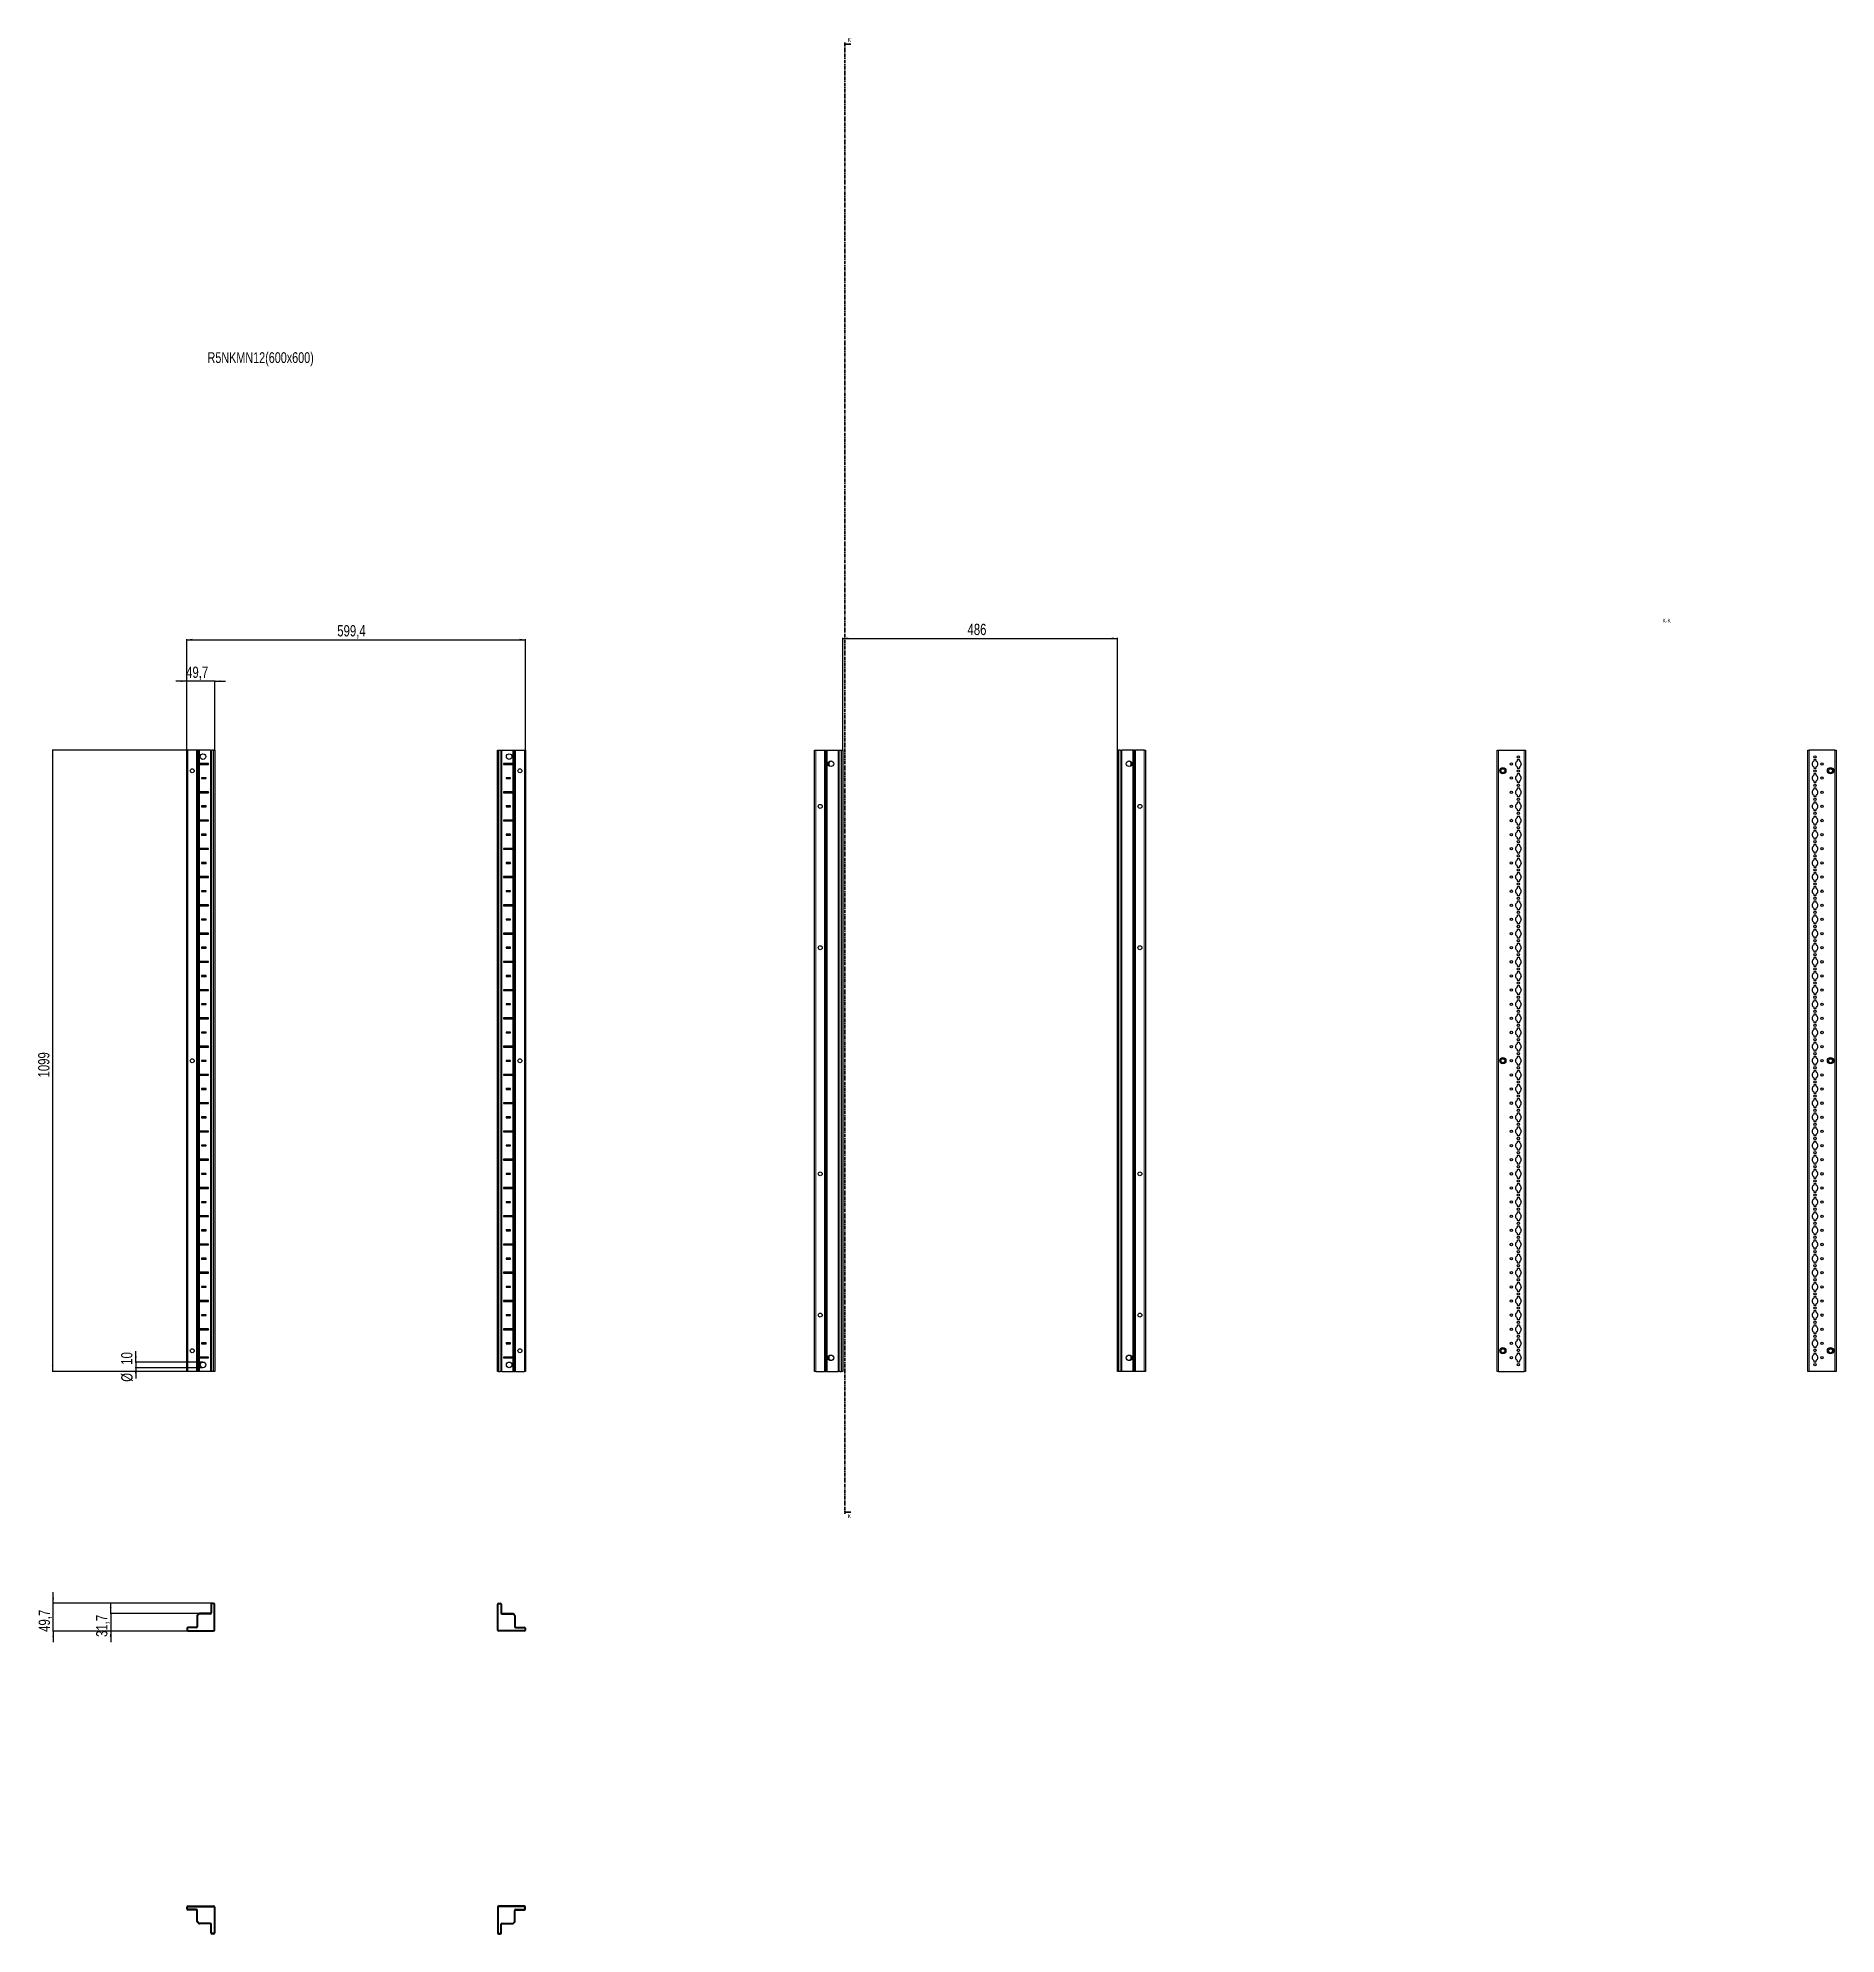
# Model space of a CAD drawing. Header units: millimetres. Extents: x -199 to 2982, y -1847 to 1507.
import ezdxf

# ---------------------------------------------------------------- set-up
doc = ezdxf.new("R2010")
doc.units = ezdxf.units.MM
doc.linetypes.add('CENTER', pattern=[10.16, 6.35, -1.27, 1.27, -1.27])
doc.layers.add('FORMAT', color=7, linetype='Continuous')
doc.styles.add('SLDTEXTSTYLE0', font='TXT', dxfattribs={"width": 0.75})
doc.dimstyles.new('SLDDIMSTYLE0', dxfattribs={"dimtxt": 20, "dimasz": 10, "dimexe": 0, "dimexo": 0.0625, "dimgap": 5, "dimtad": 2, "dimdec": 1, "dimrnd": 1e-09, "dimzin": 12, "dimdsep": 46, "dimtxsty": 'SLDTEXTSTYLE0', "dimsah": 1, "dimcen": 0.09, "dimadec": 0, "dimazin": 3, "dimtfac": 1, "dimtofl": 0, "dimtmove": 0, "dimatfit": 3, "dimfxl": 0, "dimfrac": 2, "dimtolj": 1, "dimtzin": 12, "dimarcsym": 0})
doc.dimstyles.new('SLDDIMSTYLE1', dxfattribs={"dimtxt": 20, "dimasz": 10, "dimexe": 0, "dimexo": 0.0625, "dimgap": 5, "dimtad": 2, "dimdec": 1, "dimrnd": 1e-09, "dimzin": 12, "dimdsep": 46, "dimtxsty": 'SLDTEXTSTYLE0', "dimsah": 1, "dimcen": 0.09, "dimadec": 0, "dimazin": 3, "dimtfac": 1, "dimtmove": 0, "dimatfit": 0, "dimfxl": 0, "dimfrac": 2, "dimtolj": 1, "dimtzin": 12, "dimarcsym": 0})

msp = doc.modelspace()

# ---------------------------------------------------------------- texts
at = {"color": 7, "linetype": 'Continuous', "char_height": 7, "attachment_point": 1, "style": 'SLDTEXTSTYLE0'}
for insert in [(1233.54, 1507.13), (1233.54, -1104.35)]:
    msp.add_mtext('K', dxfattribs=dict(at, insert=insert))
at = {"layer": 'FORMAT', "style": 'SLDTEXTSTYLE0'}
for s, insert, char_height, attachment_point in [('R5NKMN12(600x600)', (100.91, 951.11), 19.05, 1), ('K-K', (2682.47, 479.8), 7, 2)]:
    msp.add_mtext(s, dxfattribs=dict(at, insert=insert, char_height=char_height, attachment_point=attachment_point))

# ---------------------------------------------------------------- blocks, each defined once
blk = doc.blocks.new('_D')
at = {"layer": 'FORMAT'}
for p, q in [((86.4, 247.2), (-174.2, 247.2)), ((-173.2, 247.2), (-173.2, -851.8)), ((86.4, -851.8), (-174.2, -851.8))]:
    blk.add_line(p, q, dxfattribs=at)
for points in [[(-173.2, 247.2), (-174.7, 237.2), (-171.6, 237.2)], [(-173.2, -851.8), (-171.6, -841.8), (-174.7, -841.8)]]:
    blk.add_solid(points, dxfattribs=at)
at = {"layer": 'FORMAT', "insert": (-198.9, -331.8), "char_height": 20, "attachment_point": 1, "rotation": 90, "style": 'SLDTEXTSTYLE0'}
blk.add_mtext('1099', dxfattribs=at)
blk = doc.blocks.new('_D_1')
at = {"layer": 'FORMAT'}
for p, q in [((64, 247.2), (64, 443.6)), ((64, 442.6), (663.4, 442.6)), ((663.4, 247.2), (663.4, 443.6))]:
    blk.add_line(p, q, dxfattribs=at)
for points in [[(64, 442.6), (74, 441.1), (74, 444.2)], [(663.4, 442.6), (653.4, 444.2), (653.4, 441.1)]]:
    blk.add_solid(points, dxfattribs=at)
at = {"layer": 'FORMAT', "insert": (330.4, 468.4), "char_height": 20, "attachment_point": 1, "style": 'SLDTEXTSTYLE0'}
blk.add_mtext('599,4', dxfattribs=at)
blk = doc.blocks.new('_D_2')
at = {"layer": 'FORMAT'}
for p, q in [((64, 369.2), (44.7, 369.2)), ((64, 247.2), (64, 370.2)), ((113.7, 369.2), (64, 369.2)), ((113.7, 247.2), (113.7, 370.2)), ((113.7, 369.2), (132.9, 369.2))]:
    blk.add_line(p, q, dxfattribs=at)
for points in [[(64, 369.2), (54, 370.7), (54, 367.7)], [(113.7, 369.2), (123.7, 367.7), (123.7, 370.7)]]:
    blk.add_solid(points, dxfattribs=at)
at = {"layer": 'FORMAT', "insert": (63, 395), "char_height": 20, "attachment_point": 1, "style": 'SLDTEXTSTYLE0'}
blk.add_mtext('49,7', dxfattribs=at)
blk = doc.blocks.new('_D_3')
at = {"layer": 'FORMAT'}
for p, q in [((92.8, -835.3), (-27, -835.3)), ((-26, -835.3), (-26, -816.1)), ((-26, -835.3), (-26, -845.3)), ((92.8, -845.3), (-27, -845.3)), ((-26, -845.3), (-26, -864.5))]:
    blk.add_line(p, q, dxfattribs=at)
for points in [[(-26, -835.3), (-24.5, -825.3), (-27.6, -825.3)], [(-26, -845.3), (-27.6, -855.3), (-24.5, -855.3)]]:
    blk.add_solid(points, dxfattribs=at)
at = {"layer": 'FORMAT', "char_height": 20, "attachment_point": 1, "rotation": 90, "style": 'SLDTEXTSTYLE0'}
for s, insert in [('10', (-52.1, -840)), ('%%c', (-51.8, -870.2))]:
    blk.add_mtext(s, dxfattribs=dict(at, insert=insert))
blk = doc.blocks.new('_D_4')
at = {"layer": 'FORMAT'}
for p, q in [((1224.6, 247.2), (1224.6, 446)), ((1224.6, 445), (1710.6, 445)), ((1710.6, 247.2), (1710.6, 446))]:
    blk.add_line(p, q, dxfattribs=at)
for points in [[(1224.6, 445), (1234.6, 443.5), (1234.6, 446.5)], [(1710.6, 445), (1700.6, 446.5), (1700.6, 443.5)]]:
    blk.add_solid(points, dxfattribs=at)
at = {"layer": 'FORMAT', "insert": (1445.5, 470.8), "char_height": 20, "attachment_point": 1, "style": 'SLDTEXTSTYLE0'}
blk.add_mtext('486', dxfattribs=at)
blk = doc.blocks.new('_D_5')
at = {"layer": 'FORMAT'}
for p, q in [((108.5, -1261.8), (-173.2, -1261.8)), ((-172.2, -1261.8), (-172.2, -1242.5)), ((-172.2, -1311.5), (-172.2, -1261.8)), ((66, -1311.5), (-173.2, -1311.5)), ((-172.2, -1311.5), (-172.2, -1330.7))]:
    blk.add_line(p, q, dxfattribs=at)
for points in [[(-172.2, -1261.8), (-170.6, -1251.8), (-173.7, -1251.8)], [(-172.2, -1311.5), (-173.7, -1321.5), (-170.6, -1321.5)]]:
    blk.add_solid(points, dxfattribs=at)
at = {"layer": 'FORMAT', "insert": (-197.9, -1312.5), "char_height": 20, "attachment_point": 1, "rotation": 90, "style": 'SLDTEXTSTYLE0'}
blk.add_mtext('49,7', dxfattribs=at)
blk = doc.blocks.new('_D_6')
at = {"layer": 'FORMAT'}
for p, q in [((-70.5, -1279.8), (-70.5, -1260.5)), ((86.4, -1279.8), (-71.5, -1279.8)), ((-70.5, -1279.8), (-70.5, -1311.5)), ((66, -1311.5), (-71.5, -1311.5)), ((-70.5, -1311.5), (-70.5, -1330.7))]:
    blk.add_line(p, q, dxfattribs=at)
for points in [[(-70.5, -1279.8), (-69, -1269.8), (-72.1, -1269.8)], [(-70.5, -1311.5), (-72.1, -1321.5), (-69, -1321.5)]]:
    blk.add_solid(points, dxfattribs=at)
at = {"layer": 'FORMAT', "insert": (-96.3, -1321.5), "char_height": 20, "attachment_point": 1, "rotation": 90, "style": 'SLDTEXTSTYLE0'}
blk.add_mtext('31,7', dxfattribs=at)

# ---------------------------------------------------------------- dimensions: what is measured, and where the dimension line sits
at = {"layer": 'FORMAT'}
for base, p1, p2, angle, dimstyle, picture, middle in [((1710.62, 445), (1224.62, 247.21), (1710.62, 247.21), 0, 'SLDDIMSTYLE0', '_D_4', (1467.62, 445)), ((663.38, 442.62), (63.98, 247.21), (663.38, 247.21), 0, 'SLDDIMSTYLE0', '_D_1', (363.68, 442.62)), ((-173.15, -851.79), (86.42, 247.21), (86.42, -851.79), 90, 'SLDDIMSTYLE0', '_D', (-173.15, -302.29)), ((-172.17, -1261.77), (65.98, -1311.47), (108.48, -1261.77), 90, 'SLDDIMSTYLE1', '_D_5', (-172.17, -1286.62)), ((-70.54, -1311.47), (86.42, -1279.77), (65.98, -1311.47), 90, 'SLDDIMSTYLE1', '_D_6', (-70.54, -1295.62))]:
    dim = msp.add_linear_dim(base=base, p1=p1, p2=p2, angle=angle, dimstyle=dimstyle, dxfattribs=at)
    dim.commit()
    dim.dimension.update_dxf_attribs({"geometry": picture, "text_midpoint": middle, "dimtype": 160})
dim = msp.add_linear_dim(base=(63.98, 369.21), p1=(113.68, 247.21), p2=(63.98, 247.21), dimstyle='SLDDIMSTYLE1', dxfattribs=at)
dim.commit()
dim.dimension.update_dxf_attribs({"geometry": '_D_2', "text_midpoint": (88.83, 369.21), "dimtype": 160})
dim = msp.add_linear_dim(base=(-26.02, -845.29), p1=(92.83, -835.29), p2=(92.83, -845.29), angle=90, text='%%c<>', dimstyle='SLDDIMSTYLE1', dxfattribs=at)
dim.commit()
dim.dimension.update_dxf_attribs({"geometry": '_D_3', "text_midpoint": (-26.02, -840.29), "dimtype": 160})

# ---------------------------------------------------------------- linework, layer by layer
at = {"color": 7, "linetype": 'CENTER', "lineweight": 35}
msp.add_line((1228.35, 1499.09), (1228.35, -1103.67), dxfattribs=at)
at = {"color": 7, "linetype": 'Continuous', "lineweight": 35}
for p, q in [((1238.99, 1496.09), (1228.35, 1496.09)), ((1238.99, -1100.67), (1228.35, -1100.67))]:
    msp.add_line(p, q, dxfattribs=at)
at = {"color": 7, "linetype": 'Continuous', "lineweight": 25}
for p, q in [((63.98, -851.79), (63.98, 247.21)), ((63.98, 247.21), (65.98, 247.21)), ((81.33, 247.21), (65.98, 247.21)), ((81.33, 247.21), (81.98, 247.21)), ((81.98, -851.79), (81.98, 247.21)), ((81.98, 247.21), (82.56, 247.21)), ((83.77, 247.21), (82.56, 247.21)), ((83.77, -851.79), (83.77, 247.21)), ((83.8, 247.21), (83.77, 247.21)), ((83.8, -851.79), (83.8, 247.21)), ((85.01, 247.21), (83.8, 247.21)), ((85.01, 247.21), (86.42, 247.21)), ((105.83, 247.21), (86.42, 247.21)), ((105.83, 247.21), (106.48, 247.21)), ((106.48, -851.79), (106.48, 247.21)), ((106.48, 247.21), (108.48, 247.21)), ((111.68, 247.21), (108.48, 247.21)), ((111.68, 247.21), (113.68, 247.21)), ((113.68, 247.21), (113.68, -851.79)), ((613.68, -851.79), (613.68, 247.21)), ((613.68, 247.21), (615.68, 247.21)), ((615.68, 247.21), (618.88, 247.21)), ((618.88, 247.21), (620.88, 247.21)), ((620.88, 247.21), (620.88, -851.79)), ((620.88, 247.21), (621.53, 247.21)), ((621.53, 247.21), (640.93, 247.21)), ((640.93, 247.21), (642.34, 247.21)), ((642.34, 247.21), (643.55, 247.21)), ((643.55, 247.21), (643.55, -851.79)), ((643.55, 247.21), (643.58, 247.21)), ((643.58, 247.21), (643.58, -851.79)), ((643.58, 247.21), (644.79, 247.21)), ((644.79, 247.21), (645.38, 247.21)), ((645.38, 247.21), (645.38, -851.79)), ((645.38, 247.21), (646.03, 247.21)), ((646.03, 247.21), (661.38, 247.21)), ((661.38, 247.21), (663.38, 247.21)), ((663.38, 247.21), (663.38, -851.79)), ((1174.92, -851.79), (1174.92, 247.21)), ((1174.92, 247.21), (1176.92, 247.21)), ((1176.92, 247.21), (1192.27, 247.21)), ((1192.27, 247.21), (1192.92, 247.21)), ((1192.92, 223.46), (1192.92, 247.21)), ((1192.92, 247.21), (1193.5, 247.21)), ((1193.5, 247.21), (1194.71, 247.21)), ((1194.71, 247.21), (1194.71, -851.79)), ((1194.71, 247.21), (1194.74, 247.21)), ((1194.74, 247.21), (1194.74, -851.79)), ((1194.74, 247.21), (1195.95, 247.21)), ((1195.95, 247.21), (1197.37, 247.21)), ((1197.37, 247.21), (1216.77, 247.21)), ((1216.77, 247.21), (1217.42, 247.21)), ((1217.42, -851.79), (1217.42, 247.21)), ((1217.42, 247.21), (1219.42, 247.21)), ((1219.42, 247.21), (1222.62, 247.21)), ((1222.62, 247.21), (1224.62, 247.21)), ((1224.62, 247.21), (1224.62, -851.79)), ((1710.62, -851.79), (1710.62, 247.21)), ((1710.62, 247.21), (1712.62, 247.21)), ((1715.82, 247.21), (1712.62, 247.21)), ((1715.82, 247.21), (1717.82, 247.21)), ((1717.82, 247.21), (1717.82, -851.79)), ((1717.82, 247.21), (1718.47, 247.21)), ((1737.87, 247.21), (1718.47, 247.21)), ((1737.87, 247.21), (1739.28, 247.21)), ((1740.49, 247.21), (1739.28, 247.21)), ((1740.49, -851.79), (1740.49, 247.21)), ((1740.53, 247.21), (1740.49, 247.21)), ((1740.53, -851.79), (1740.53, 247.21)), ((1741.73, 247.21), (1740.53, 247.21)), ((1741.73, 247.21), (1742.32, 247.21)), ((1742.32, 247.21), (1742.32, 223.46)), ((1742.32, 247.21), (1742.97, 247.21)), ((1758.32, 247.21), (1742.97, 247.21)), ((1758.32, 247.21), (1760.32, 247.21)), ((1760.32, 247.21), (1760.32, -851.79)), ((2382.84, -851.79), (2382.84, 247.21)), ((2382.84, 247.21), (2384.84, 247.21)), ((2384.84, 247.21), (2430.54, 247.21)), ((2430.54, 247.21), (2432.54, 247.21)), ((2432.54, 247.21), (2432.54, -851.79)), ((2932.54, -851.79), (2932.54, 247.21)), ((2932.54, 247.21), (2934.54, 247.21)), ((2980.24, 247.21), (2934.54, 247.21)), ((2980.24, 247.21), (2982.24, 247.21)), ((2982.24, 247.21), (2982.24, -851.79)), ((85.93, 223.35), (85.93, 222.06)), ((86.58, 222.71), (85.93, 223.35)), ((86.58, 222.71), (85.93, 222.06)), ((102.83, 223.46), (86.42, 223.46)), ((86.42, 221.96), (102.83, 221.96)), ((102.08, 222.71), (86.58, 222.71)), ((102.08, 222.71), (102.83, 223.46)), ((102.08, 222.71), (102.83, 221.96)), ((102.83, 221.96), (102.83, 223.46)), ((640.93, 223.46), (624.53, 223.46)), ((624.53, 223.46), (624.53, 221.96)), ((625.28, 222.71), (624.53, 223.46)), ((625.28, 222.71), (624.53, 221.96)), ((624.53, 221.96), (640.93, 221.96)), ((625.28, 222.71), (640.78, 222.71)), ((640.78, 222.71), (641.42, 223.35)), ((640.78, 222.71), (641.42, 222.06)), ((641.42, 222.06), (641.42, 223.35)), ((1192.98, 223.35), (1192.92, 223.46)), ((1192.92, 223.46), (1192.92, 221.96)), ((1192.92, 221.96), (1192.98, 222.06)), ((1192.92, 173.46), (1192.92, 221.96)), ((1192.98, 222.06), (1192.98, 223.35)), ((1202.97, 227.73), (1202.97, 228.14)), ((1732.27, 228.14), (1732.27, 227.73)), ((1742.32, 223.46), (1742.26, 223.35)), ((1742.26, 223.35), (1742.26, 222.06)), ((1742.26, 222.06), (1742.32, 221.96)), ((1742.32, 221.96), (1742.32, 223.46)), ((1742.32, 221.96), (1742.32, 173.46)), ((2417.89, 229.61), (2417.89, 227.73)), ((2417.89, 217.68), (2417.89, 215.81)), ((2417.89, 204.61), (2417.89, 202.73)), ((2421.99, 230.11), (2418.39, 230.11)), ((2418.39, 215.31), (2421.99, 215.31)), ((2421.99, 205.11), (2418.39, 205.11)), ((2422.49, 227.73), (2422.49, 229.61)), ((2422.49, 215.81), (2422.49, 217.68)), ((2422.49, 202.73), (2422.49, 204.61)), ((2942.59, 229.61), (2942.59, 227.73)), ((2942.59, 217.68), (2942.59, 215.81)), ((2942.59, 204.61), (2942.59, 202.73)), ((2946.69, 230.11), (2943.09, 230.11)), ((2943.09, 215.31), (2946.69, 215.31)), ((2946.69, 205.11), (2943.09, 205.11)), ((2947.19, 227.73), (2947.19, 229.61)), ((2947.19, 215.81), (2947.19, 217.68)), ((2947.19, 202.73), (2947.19, 204.61)), ((85.93, 173.35), (85.93, 172.06)), ((86.58, 172.71), (85.93, 173.35)), ((86.58, 172.71), (85.93, 172.06)), ((102.83, 173.46), (86.42, 173.46)), ((86.42, 171.96), (102.83, 171.96)), ((102.08, 172.71), (86.58, 172.71)), ((98.33, 198.46), (90.33, 198.46)), ((90.33, 198.46), (90.33, 196.96)), ((91.08, 197.71), (90.33, 198.46)), ((91.08, 197.71), (90.33, 196.96)), ((90.33, 196.96), (98.33, 196.96)), ((97.58, 197.71), (91.08, 197.71)), ((97.58, 197.71), (98.33, 198.46)), ((97.58, 197.71), (98.33, 196.96)), ((98.33, 196.96), (98.33, 198.46)), ((102.08, 172.71), (102.83, 173.46)), ((102.08, 172.71), (102.83, 171.96)), ((102.83, 171.96), (102.83, 173.46)), ((640.93, 173.46), (624.53, 173.46)), ((624.53, 173.46), (624.53, 171.96)), ((625.28, 172.71), (624.53, 173.46)), ((625.28, 172.71), (624.53, 171.96)), ((624.53, 171.96), (640.93, 171.96)), ((625.28, 172.71), (640.78, 172.71)), ((637.03, 198.46), (629.03, 198.46)), ((629.03, 198.46), (629.03, 196.96)), ((629.78, 197.71), (629.03, 198.46)), ((629.78, 197.71), (629.03, 196.96)), ((629.03, 196.96), (637.03, 196.96)), ((629.78, 197.71), (636.28, 197.71)), ((636.28, 197.71), (637.03, 198.46)), ((636.28, 197.71), (637.03, 196.96)), ((637.03, 196.96), (637.03, 198.46)), ((640.78, 172.71), (641.42, 173.35)), ((640.78, 172.71), (641.42, 172.06)), ((641.42, 172.06), (641.42, 173.35)), ((1192.98, 173.35), (1192.92, 173.46)), ((1192.92, 173.46), (1192.92, 171.96)), ((1192.92, 171.96), (1192.98, 172.06)), ((1192.92, 123.46), (1192.92, 171.96)), ((1192.98, 172.06), (1192.98, 173.35)), ((1742.32, 173.46), (1742.26, 173.35)), ((1742.26, 173.35), (1742.26, 172.06)), ((1742.26, 172.06), (1742.32, 171.96)), ((1742.32, 171.96), (1742.32, 173.46)), ((1742.32, 171.96), (1742.32, 123.46)), ((2417.89, 192.68), (2417.89, 190.81)), ((2417.89, 179.61), (2417.89, 177.73)), ((2418.39, 190.31), (2421.99, 190.31)), ((2421.99, 180.11), (2418.39, 180.11)), ((2422.49, 190.81), (2422.49, 192.68)), ((2422.49, 177.73), (2422.49, 179.61)), ((2942.59, 192.68), (2942.59, 190.81)), ((2942.59, 179.61), (2942.59, 177.73)), ((2943.09, 190.31), (2946.69, 190.31)), ((2946.69, 180.11), (2943.09, 180.11)), ((2947.19, 190.81), (2947.19, 192.68)), ((2947.19, 177.73), (2947.19, 179.61)), ((98.33, 148.46), (90.33, 148.46)), ((90.33, 148.46), (90.33, 146.96)), ((91.08, 147.71), (90.33, 148.46)), ((91.08, 147.71), (90.33, 146.96)), ((90.33, 146.96), (98.33, 146.96)), ((97.58, 147.71), (91.08, 147.71)), ((97.58, 147.71), (98.33, 148.46)), ((97.58, 147.71), (98.33, 146.96)), ((98.33, 146.96), (98.33, 148.46)), ((637.03, 148.46), (629.03, 148.46)), ((629.03, 148.46), (629.03, 146.96)), ((629.78, 147.71), (629.03, 148.46)), ((629.78, 147.71), (629.03, 146.96)), ((629.03, 146.96), (637.03, 146.96)), ((629.78, 147.71), (636.28, 147.71)), ((636.28, 147.71), (637.03, 148.46)), ((636.28, 147.71), (637.03, 146.96)), ((637.03, 146.96), (637.03, 148.46)), ((2417.89, 167.68), (2417.89, 165.81)), ((2417.89, 154.61), (2417.89, 152.73)), ((2417.89, 142.68), (2417.89, 140.81)), ((2418.39, 165.31), (2421.99, 165.31)), ((2421.99, 155.11), (2418.39, 155.11)), ((2418.39, 140.31), (2421.99, 140.31)), ((2422.49, 165.81), (2422.49, 167.68)), ((2422.49, 152.73), (2422.49, 154.61)), ((2422.49, 140.81), (2422.49, 142.68)), ((2942.59, 167.68), (2942.59, 165.81)), ((2942.59, 154.61), (2942.59, 152.73)), ((2942.59, 142.68), (2942.59, 140.81)), ((2943.09, 165.31), (2946.69, 165.31)), ((2946.69, 155.11), (2943.09, 155.11)), ((2943.09, 140.31), (2946.69, 140.31)), ((2947.19, 165.81), (2947.19, 167.68)), ((2947.19, 152.73), (2947.19, 154.61)), ((2947.19, 140.81), (2947.19, 142.68)), ((85.93, 123.35), (85.93, 122.06)), ((86.58, 122.71), (85.93, 123.35)), ((86.58, 122.71), (85.93, 122.06)), ((102.83, 123.46), (86.42, 123.46)), ((86.42, 121.96), (102.83, 121.96)), ((102.08, 122.71), (86.58, 122.71)), ((102.08, 122.71), (102.83, 123.46)), ((102.08, 122.71), (102.83, 121.96)), ((102.83, 121.96), (102.83, 123.46)), ((640.93, 123.46), (624.53, 123.46)), ((624.53, 123.46), (624.53, 121.96)), ((625.28, 122.71), (624.53, 123.46)), ((625.28, 122.71), (624.53, 121.96)), ((624.53, 121.96), (640.93, 121.96)), ((625.28, 122.71), (640.78, 122.71)), ((640.78, 122.71), (641.42, 123.35)), ((640.78, 122.71), (641.42, 122.06)), ((641.42, 122.06), (641.42, 123.35)), ((1192.98, 123.35), (1192.92, 123.46)), ((1192.92, 123.46), (1192.92, 121.96)), ((1192.92, 121.96), (1192.98, 122.06)), ((1192.92, 73.46), (1192.92, 121.96)), ((1192.98, 122.06), (1192.98, 123.35)), ((1742.32, 123.46), (1742.26, 123.35)), ((1742.26, 123.35), (1742.26, 122.06)), ((1742.26, 122.06), (1742.32, 121.96)), ((1742.32, 121.96), (1742.32, 123.46)), ((1742.32, 121.96), (1742.32, 73.46)), ((2417.89, 129.61), (2417.89, 127.73)), ((2417.89, 117.68), (2417.89, 115.81)), ((2417.89, 104.61), (2417.89, 102.73)), ((2421.99, 130.11), (2418.39, 130.11)), ((2418.39, 115.31), (2421.99, 115.31)), ((2421.99, 105.11), (2418.39, 105.11)), ((2422.49, 127.73), (2422.49, 129.61)), ((2422.49, 115.81), (2422.49, 117.68)), ((2422.49, 102.73), (2422.49, 104.61)), ((2942.59, 129.61), (2942.59, 127.73)), ((2942.59, 117.68), (2942.59, 115.81)), ((2942.59, 104.61), (2942.59, 102.73)), ((2946.69, 130.11), (2943.09, 130.11)), ((2943.09, 115.31), (2946.69, 115.31)), ((2946.69, 105.11), (2943.09, 105.11)), ((2947.19, 127.73), (2947.19, 129.61)), ((2947.19, 115.81), (2947.19, 117.68)), ((2947.19, 102.73), (2947.19, 104.61)), ((85.93, 73.35), (85.93, 72.06)), ((86.58, 72.71), (85.93, 73.35)), ((86.58, 72.71), (85.93, 72.06)), ((102.83, 73.46), (86.42, 73.46)), ((86.42, 71.96), (102.83, 71.96)), ((102.08, 72.71), (86.58, 72.71)), ((98.33, 98.46), (90.33, 98.46)), ((90.33, 98.46), (90.33, 96.96)), ((91.08, 97.71), (90.33, 98.46)), ((91.08, 97.71), (90.33, 96.96)), ((90.33, 96.96), (98.33, 96.96)), ((97.58, 97.71), (91.08, 97.71)), ((97.58, 97.71), (98.33, 98.46)), ((97.58, 97.71), (98.33, 96.96)), ((98.33, 96.96), (98.33, 98.46)), ((102.08, 72.71), (102.83, 73.46)), ((102.08, 72.71), (102.83, 71.96)), ((102.83, 71.96), (102.83, 73.46)), ((640.93, 73.46), (624.53, 73.46)), ((624.53, 73.46), (624.53, 71.96)), ((625.28, 72.71), (624.53, 73.46)), ((625.28, 72.71), (624.53, 71.96)), ((624.53, 71.96), (640.93, 71.96)), ((625.28, 72.71), (640.78, 72.71)), ((637.03, 98.46), (629.03, 98.46)), ((629.03, 98.46), (629.03, 96.96)), ((629.78, 97.71), (629.03, 98.46)), ((629.78, 97.71), (629.03, 96.96)), ((629.03, 96.96), (637.03, 96.96)), ((629.78, 97.71), (636.28, 97.71)), ((636.28, 97.71), (637.03, 98.46)), ((636.28, 97.71), (637.03, 96.96)), ((637.03, 96.96), (637.03, 98.46)), ((640.78, 72.71), (641.42, 73.35)), ((640.78, 72.71), (641.42, 72.06)), ((641.42, 72.06), (641.42, 73.35)), ((1192.98, 73.35), (1192.92, 73.46)), ((1192.92, 73.46), (1192.92, 71.96)), ((1192.92, 71.96), (1192.98, 72.06)), ((1192.92, 23.46), (1192.92, 71.96)), ((1192.98, 72.06), (1192.98, 73.35)), ((1742.32, 73.46), (1742.26, 73.35)), ((1742.26, 73.35), (1742.26, 72.06)), ((1742.26, 72.06), (1742.32, 71.96)), ((1742.32, 71.96), (1742.32, 73.46)), ((1742.32, 71.96), (1742.32, 23.46)), ((2417.89, 92.68), (2417.89, 90.81)), ((2417.89, 79.61), (2417.89, 77.73)), ((2417.89, 67.68), (2417.89, 65.81)), ((2418.39, 90.31), (2421.99, 90.31)), ((2421.99, 80.11), (2418.39, 80.11)), ((2422.49, 90.81), (2422.49, 92.68)), ((2422.49, 77.73), (2422.49, 79.61)), ((2422.49, 65.81), (2422.49, 67.68)), ((2942.59, 92.68), (2942.59, 90.81)), ((2942.59, 79.61), (2942.59, 77.73)), ((2942.59, 67.68), (2942.59, 65.81)), ((2943.09, 90.31), (2946.69, 90.31)), ((2946.69, 80.11), (2943.09, 80.11)), ((2947.19, 90.81), (2947.19, 92.68)), ((2947.19, 77.73), (2947.19, 79.61)), ((2947.19, 65.81), (2947.19, 67.68)), ((98.33, 48.46), (90.33, 48.46)), ((90.33, 48.46), (90.33, 46.96)), ((91.08, 47.71), (90.33, 48.46)), ((91.08, 47.71), (90.33, 46.96)), ((90.33, 46.96), (98.33, 46.96)), ((97.58, 47.71), (91.08, 47.71)), ((97.58, 47.71), (98.33, 48.46)), ((97.58, 47.71), (98.33, 46.96)), ((98.33, 46.96), (98.33, 48.46)), ((637.03, 48.46), (629.03, 48.46)), ((629.03, 48.46), (629.03, 46.96)), ((629.78, 47.71), (629.03, 48.46)), ((629.78, 47.71), (629.03, 46.96)), ((629.03, 46.96), (637.03, 46.96)), ((629.78, 47.71), (636.28, 47.71)), ((636.28, 47.71), (637.03, 48.46)), ((636.28, 47.71), (637.03, 46.96)), ((637.03, 46.96), (637.03, 48.46)), ((2417.89, 54.61), (2417.89, 52.73)), ((2417.89, 42.68), (2417.89, 40.81)), ((2418.39, 65.31), (2421.99, 65.31)), ((2421.99, 55.11), (2418.39, 55.11)), ((2418.39, 40.31), (2421.99, 40.31)), ((2422.49, 52.73), (2422.49, 54.61)), ((2422.49, 40.81), (2422.49, 42.68)), ((2942.59, 54.61), (2942.59, 52.73)), ((2942.59, 42.68), (2942.59, 40.81)), ((2943.09, 65.31), (2946.69, 65.31)), ((2946.69, 55.11), (2943.09, 55.11)), ((2943.09, 40.31), (2946.69, 40.31)), ((2947.19, 52.73), (2947.19, 54.61)), ((2947.19, 40.81), (2947.19, 42.68)), ((85.93, 23.35), (85.93, 22.06)), ((86.58, 22.71), (85.93, 23.35)), ((86.58, 22.71), (85.93, 22.06)), ((102.83, 23.46), (86.42, 23.46)), ((86.42, 21.96), (102.83, 21.96)), ((102.08, 22.71), (86.58, 22.71)), ((102.08, 22.71), (102.83, 23.46)), ((102.08, 22.71), (102.83, 21.96)), ((102.83, 21.96), (102.83, 23.46)), ((640.93, 23.46), (624.53, 23.46)), ((624.53, 23.46), (624.53, 21.96)), ((625.28, 22.71), (624.53, 23.46)), ((625.28, 22.71), (624.53, 21.96)), ((624.53, 21.96), (640.93, 21.96)), ((625.28, 22.71), (640.78, 22.71)), ((640.78, 22.71), (641.42, 23.35)), ((640.78, 22.71), (641.42, 22.06)), ((641.42, 22.06), (641.42, 23.35)), ((1192.98, 23.35), (1192.92, 23.46)), ((1192.92, 23.46), (1192.92, 21.96)), ((1192.92, 21.96), (1192.98, 22.06)), ((1192.92, -26.54), (1192.92, 21.96)), ((1192.98, 22.06), (1192.98, 23.35)), ((1742.32, 23.46), (1742.26, 23.35)), ((1742.26, 23.35), (1742.26, 22.06)), ((1742.26, 22.06), (1742.32, 21.96)), ((1742.32, 21.96), (1742.32, 23.46)), ((1742.32, 21.96), (1742.32, -26.54)), ((2417.89, 29.61), (2417.89, 27.73)), ((2417.89, 17.68), (2417.89, 15.81)), ((2417.89, 4.61), (2417.89, 2.73)), ((2421.99, 30.11), (2418.39, 30.11)), ((2418.39, 15.31), (2421.99, 15.31)), ((2421.99, 5.11), (2418.39, 5.11)), ((2422.49, 27.73), (2422.49, 29.61)), ((2422.49, 15.81), (2422.49, 17.68)), ((2422.49, 2.73), (2422.49, 4.61)), ((2942.59, 29.61), (2942.59, 27.73)), ((2942.59, 17.68), (2942.59, 15.81)), ((2942.59, 4.61), (2942.59, 2.73)), ((2946.69, 30.11), (2943.09, 30.11)), ((2943.09, 15.31), (2946.69, 15.31)), ((2946.69, 5.11), (2943.09, 5.11)), ((2947.19, 27.73), (2947.19, 29.61)), ((2947.19, 15.81), (2947.19, 17.68)), ((2947.19, 2.73), (2947.19, 4.61)), ((85.93, -26.65), (85.93, -27.94)), ((86.58, -27.29), (85.93, -26.65)), ((86.58, -27.29), (85.93, -27.94)), ((102.83, -26.54), (86.42, -26.54)), ((86.42, -28.04), (102.83, -28.04)), ((102.08, -27.29), (86.58, -27.29)), ((98.33, -1.54), (90.33, -1.54)), ((90.33, -1.54), (90.33, -3.04)), ((91.08, -2.29), (90.33, -1.54)), ((91.08, -2.29), (90.33, -3.04)), ((90.33, -3.04), (98.33, -3.04)), ((97.58, -2.29), (91.08, -2.29)), ((97.58, -2.29), (98.33, -1.54)), ((97.58, -2.29), (98.33, -3.04)), ((98.33, -3.04), (98.33, -1.54)), ((102.08, -27.29), (102.83, -26.54)), ((102.08, -27.29), (102.83, -28.04)), ((102.83, -28.04), (102.83, -26.54)), ((640.93, -26.54), (624.53, -26.54)), ((624.53, -26.54), (624.53, -28.04)), ((625.28, -27.29), (624.53, -26.54)), ((625.28, -27.29), (624.53, -28.04)), ((624.53, -28.04), (640.93, -28.04)), ((625.28, -27.29), (640.78, -27.29)), ((637.03, -1.54), (629.03, -1.54)), ((629.03, -1.54), (629.03, -3.04)), ((629.78, -2.29), (629.03, -1.54)), ((629.78, -2.29), (629.03, -3.04)), ((629.03, -3.04), (637.03, -3.04)), ((629.78, -2.29), (636.28, -2.29)), ((636.28, -2.29), (637.03, -1.54)), ((636.28, -2.29), (637.03, -3.04)), ((637.03, -3.04), (637.03, -1.54)), ((640.78, -27.29), (641.42, -26.65)), ((640.78, -27.29), (641.42, -27.94)), ((641.42, -27.94), (641.42, -26.65)), ((1192.98, -26.65), (1192.92, -26.54)), ((1192.92, -26.54), (1192.92, -28.04)), ((1192.92, -28.04), (1192.98, -27.94)), ((1192.92, -76.54), (1192.92, -28.04)), ((1192.98, -27.94), (1192.98, -26.65)), ((1742.32, -26.54), (1742.26, -26.65)), ((1742.26, -26.65), (1742.26, -27.94)), ((1742.26, -27.94), (1742.32, -28.04)), ((1742.32, -28.04), (1742.32, -26.54)), ((1742.32, -28.04), (1742.32, -76.54)), ((2417.89, -7.32), (2417.89, -9.19)), ((2417.89, -20.39), (2417.89, -22.27)), ((2417.89, -32.32), (2417.89, -34.19)), ((2418.39, -9.69), (2421.99, -9.69)), ((2421.99, -19.89), (2418.39, -19.89)), ((2422.49, -9.19), (2422.49, -7.32)), ((2422.49, -22.27), (2422.49, -20.39)), ((2422.49, -34.19), (2422.49, -32.32)), ((2942.59, -7.32), (2942.59, -9.19)), ((2942.59, -20.39), (2942.59, -22.27)), ((2942.59, -32.32), (2942.59, -34.19)), ((2943.09, -9.69), (2946.69, -9.69)), ((2946.69, -19.89), (2943.09, -19.89)), ((2947.19, -9.19), (2947.19, -7.32)), ((2947.19, -22.27), (2947.19, -20.39)), ((2947.19, -34.19), (2947.19, -32.32)), ((98.33, -51.54), (90.33, -51.54)), ((90.33, -51.54), (90.33, -53.04)), ((91.08, -52.29), (90.33, -51.54)), ((91.08, -52.29), (90.33, -53.04)), ((90.33, -53.04), (98.33, -53.04)), ((97.58, -52.29), (91.08, -52.29)), ((97.58, -52.29), (98.33, -51.54)), ((97.58, -52.29), (98.33, -53.04)), ((98.33, -53.04), (98.33, -51.54)), ((637.03, -51.54), (629.03, -51.54)), ((629.03, -51.54), (629.03, -53.04)), ((629.78, -52.29), (629.03, -51.54)), ((629.78, -52.29), (629.03, -53.04)), ((629.03, -53.04), (637.03, -53.04)), ((629.78, -52.29), (636.28, -52.29)), ((636.28, -52.29), (637.03, -51.54)), ((636.28, -52.29), (637.03, -53.04)), ((637.03, -53.04), (637.03, -51.54)), ((2417.89, -45.39), (2417.89, -47.27)), ((2417.89, -57.32), (2417.89, -59.19)), ((2418.39, -34.69), (2421.99, -34.69)), ((2421.99, -44.89), (2418.39, -44.89)), ((2418.39, -59.69), (2421.99, -59.69)), ((2422.49, -47.27), (2422.49, -45.39)), ((2422.49, -59.19), (2422.49, -57.32)), ((2942.59, -45.39), (2942.59, -47.27)), ((2942.59, -57.32), (2942.59, -59.19)), ((2943.09, -34.69), (2946.69, -34.69)), ((2946.69, -44.89), (2943.09, -44.89)), ((2943.09, -59.69), (2946.69, -59.69)), ((2947.19, -47.27), (2947.19, -45.39)), ((2947.19, -59.19), (2947.19, -57.32)), ((85.93, -76.65), (85.93, -77.94)), ((86.58, -77.29), (85.93, -76.65)), ((86.58, -77.29), (85.93, -77.94)), ((102.83, -76.54), (86.42, -76.54)), ((86.42, -78.04), (102.83, -78.04)), ((102.08, -77.29), (86.58, -77.29)), ((102.08, -77.29), (102.83, -76.54)), ((102.08, -77.29), (102.83, -78.04)), ((102.83, -78.04), (102.83, -76.54)), ((640.93, -76.54), (624.53, -76.54)), ((624.53, -76.54), (624.53, -78.04)), ((625.28, -77.29), (624.53, -76.54)), ((625.28, -77.29), (624.53, -78.04)), ((624.53, -78.04), (640.93, -78.04)), ((625.28, -77.29), (640.78, -77.29)), ((640.78, -77.29), (641.42, -76.65)), ((640.78, -77.29), (641.42, -77.94)), ((641.42, -77.94), (641.42, -76.65)), ((1192.98, -76.65), (1192.92, -76.54)), ((1192.92, -76.54), (1192.92, -78.04)), ((1192.92, -78.04), (1192.98, -77.94)), ((1192.92, -126.54), (1192.92, -78.04)), ((1192.98, -77.94), (1192.98, -76.65)), ((1742.32, -76.54), (1742.26, -76.65)), ((1742.26, -76.65), (1742.26, -77.94)), ((1742.26, -77.94), (1742.32, -78.04)), ((1742.32, -78.04), (1742.32, -76.54)), ((1742.32, -78.04), (1742.32, -126.54)), ((2417.89, -70.39), (2417.89, -72.27)), ((2417.89, -82.32), (2417.89, -84.19)), ((2417.89, -95.39), (2417.89, -97.27)), ((2421.99, -69.89), (2418.39, -69.89)), ((2418.39, -84.69), (2421.99, -84.69)), ((2421.99, -94.89), (2418.39, -94.89)), ((2422.49, -72.27), (2422.49, -70.39)), ((2422.49, -84.19), (2422.49, -82.32)), ((2422.49, -97.27), (2422.49, -95.39)), ((2942.59, -70.39), (2942.59, -72.27)), ((2942.59, -82.32), (2942.59, -84.19)), ((2942.59, -95.39), (2942.59, -97.27)), ((2946.69, -69.89), (2943.09, -69.89)), ((2943.09, -84.69), (2946.69, -84.69)), ((2946.69, -94.89), (2943.09, -94.89)), ((2947.19, -72.27), (2947.19, -70.39)), ((2947.19, -84.19), (2947.19, -82.32)), ((2947.19, -97.27), (2947.19, -95.39)), ((85.93, -126.65), (85.93, -127.94)), ((86.58, -127.29), (85.93, -126.65)), ((86.58, -127.29), (85.93, -127.94)), ((102.83, -126.54), (86.42, -126.54)), ((86.42, -128.04), (102.83, -128.04)), ((102.08, -127.29), (86.58, -127.29)), ((98.33, -101.54), (90.33, -101.54)), ((90.33, -101.54), (90.33, -103.04)), ((91.08, -102.29), (90.33, -101.54)), ((91.08, -102.29), (90.33, -103.04)), ((90.33, -103.04), (98.33, -103.04)), ((97.58, -102.29), (91.08, -102.29)), ((97.58, -102.29), (98.33, -101.54)), ((97.58, -102.29), (98.33, -103.04)), ((98.33, -103.04), (98.33, -101.54)), ((102.08, -127.29), (102.83, -126.54)), ((102.08, -127.29), (102.83, -128.04)), ((102.83, -128.04), (102.83, -126.54)), ((640.93, -126.54), (624.53, -126.54)), ((624.53, -126.54), (624.53, -128.04)), ((625.28, -127.29), (624.53, -126.54)), ((625.28, -127.29), (624.53, -128.04)), ((624.53, -128.04), (640.93, -128.04)), ((625.28, -127.29), (640.78, -127.29)), ((637.03, -101.54), (629.03, -101.54)), ((629.03, -101.54), (629.03, -103.04)), ((629.78, -102.29), (629.03, -101.54)), ((629.78, -102.29), (629.03, -103.04)), ((629.03, -103.04), (637.03, -103.04)), ((629.78, -102.29), (636.28, -102.29)), ((636.28, -102.29), (637.03, -101.54)), ((636.28, -102.29), (637.03, -103.04)), ((637.03, -103.04), (637.03, -101.54)), ((640.78, -127.29), (641.42, -126.65)), ((640.78, -127.29), (641.42, -127.94)), ((641.42, -127.94), (641.42, -126.65)), ((1192.98, -126.65), (1192.92, -126.54)), ((1192.92, -126.54), (1192.92, -128.04)), ((1192.92, -128.04), (1192.98, -127.94)), ((1192.92, -176.54), (1192.92, -128.04)), ((1192.98, -127.94), (1192.98, -126.65)), ((1742.32, -126.54), (1742.26, -126.65)), ((1742.26, -126.65), (1742.26, -127.94)), ((1742.26, -127.94), (1742.32, -128.04)), ((1742.32, -128.04), (1742.32, -126.54)), ((1742.32, -128.04), (1742.32, -176.54)), ((2417.89, -107.32), (2417.89, -109.19)), ((2417.89, -120.39), (2417.89, -122.27)), ((2417.89, -132.32), (2417.89, -134.19)), ((2418.39, -109.69), (2421.99, -109.69)), ((2421.99, -119.89), (2418.39, -119.89)), ((2422.49, -109.19), (2422.49, -107.32)), ((2422.49, -122.27), (2422.49, -120.39)), ((2422.49, -134.19), (2422.49, -132.32)), ((2942.59, -107.32), (2942.59, -109.19)), ((2942.59, -120.39), (2942.59, -122.27)), ((2942.59, -132.32), (2942.59, -134.19)), ((2943.09, -109.69), (2946.69, -109.69)), ((2946.69, -119.89), (2943.09, -119.89)), ((2947.19, -109.19), (2947.19, -107.32)), ((2947.19, -122.27), (2947.19, -120.39)), ((2947.19, -134.19), (2947.19, -132.32)), ((98.33, -151.54), (90.33, -151.54)), ((90.33, -151.54), (90.33, -153.04)), ((91.08, -152.29), (90.33, -151.54)), ((91.08, -152.29), (90.33, -153.04)), ((90.33, -153.04), (98.33, -153.04)), ((97.58, -152.29), (91.08, -152.29)), ((97.58, -152.29), (98.33, -151.54)), ((97.58, -152.29), (98.33, -153.04)), ((98.33, -153.04), (98.33, -151.54)), ((637.03, -151.54), (629.03, -151.54)), ((629.03, -151.54), (629.03, -153.04)), ((629.78, -152.29), (629.03, -151.54)), ((629.78, -152.29), (629.03, -153.04)), ((629.03, -153.04), (637.03, -153.04)), ((629.78, -152.29), (636.28, -152.29)), ((636.28, -152.29), (637.03, -151.54)), ((636.28, -152.29), (637.03, -153.04)), ((637.03, -153.04), (637.03, -151.54)), ((2417.89, -145.39), (2417.89, -147.27)), ((2417.89, -157.32), (2417.89, -159.19)), ((2418.39, -134.69), (2421.99, -134.69)), ((2421.99, -144.89), (2418.39, -144.89)), ((2418.39, -159.69), (2421.99, -159.69)), ((2422.49, -147.27), (2422.49, -145.39)), ((2422.49, -159.19), (2422.49, -157.32)), ((2942.59, -145.39), (2942.59, -147.27)), ((2942.59, -157.32), (2942.59, -159.19)), ((2943.09, -134.69), (2946.69, -134.69)), ((2946.69, -144.89), (2943.09, -144.89)), ((2943.09, -159.69), (2946.69, -159.69)), ((2947.19, -147.27), (2947.19, -145.39)), ((2947.19, -159.19), (2947.19, -157.32)), ((85.93, -176.65), (85.93, -177.94)), ((86.58, -177.29), (85.93, -176.65)), ((86.58, -177.29), (85.93, -177.94)), ((102.83, -176.54), (86.42, -176.54)), ((86.42, -178.04), (102.83, -178.04)), ((102.08, -177.29), (86.58, -177.29)), ((102.08, -177.29), (102.83, -176.54)), ((102.08, -177.29), (102.83, -178.04)), ((102.83, -178.04), (102.83, -176.54)), ((640.93, -176.54), (624.53, -176.54)), ((624.53, -176.54), (624.53, -178.04)), ((625.28, -177.29), (624.53, -176.54)), ((625.28, -177.29), (624.53, -178.04)), ((624.53, -178.04), (640.93, -178.04)), ((625.28, -177.29), (640.78, -177.29)), ((640.78, -177.29), (641.42, -176.65)), ((640.78, -177.29), (641.42, -177.94)), ((641.42, -177.94), (641.42, -176.65)), ((1192.98, -176.65), (1192.92, -176.54)), ((1192.92, -176.54), (1192.92, -178.04)), ((1192.92, -178.04), (1192.98, -177.94)), ((1192.92, -226.54), (1192.92, -178.04)), ((1192.98, -177.94), (1192.98, -176.65)), ((1742.32, -176.54), (1742.26, -176.65)), ((1742.26, -176.65), (1742.26, -177.94)), ((1742.26, -177.94), (1742.32, -178.04)), ((1742.32, -178.04), (1742.32, -176.54)), ((1742.32, -178.04), (1742.32, -226.54)), ((2417.89, -170.39), (2417.89, -172.27)), ((2417.89, -182.32), (2417.89, -184.19)), ((2417.89, -195.39), (2417.89, -197.27)), ((2421.99, -169.89), (2418.39, -169.89)), ((2418.39, -184.69), (2421.99, -184.69)), ((2421.99, -194.89), (2418.39, -194.89)), ((2422.49, -172.27), (2422.49, -170.39)), ((2422.49, -184.19), (2422.49, -182.32)), ((2422.49, -197.27), (2422.49, -195.39)), ((2942.59, -170.39), (2942.59, -172.27)), ((2942.59, -182.32), (2942.59, -184.19)), ((2942.59, -195.39), (2942.59, -197.27)), ((2946.69, -169.89), (2943.09, -169.89)), ((2943.09, -184.69), (2946.69, -184.69)), ((2946.69, -194.89), (2943.09, -194.89)), ((2947.19, -172.27), (2947.19, -170.39)), ((2947.19, -184.19), (2947.19, -182.32)), ((2947.19, -197.27), (2947.19, -195.39)), ((85.93, -226.65), (85.93, -227.94)), ((86.58, -227.29), (85.93, -226.65)), ((86.58, -227.29), (85.93, -227.94)), ((102.83, -226.54), (86.42, -226.54)), ((86.42, -228.04), (102.83, -228.04)), ((102.08, -227.29), (86.58, -227.29)), ((98.33, -201.54), (90.33, -201.54)), ((90.33, -201.54), (90.33, -203.04)), ((91.08, -202.29), (90.33, -201.54)), ((91.08, -202.29), (90.33, -203.04)), ((90.33, -203.04), (98.33, -203.04)), ((97.58, -202.29), (91.08, -202.29)), ((97.58, -202.29), (98.33, -201.54)), ((97.58, -202.29), (98.33, -203.04)), ((98.33, -203.04), (98.33, -201.54)), ((102.08, -227.29), (102.83, -226.54)), ((102.08, -227.29), (102.83, -228.04)), ((102.83, -228.04), (102.83, -226.54)), ((640.93, -226.54), (624.53, -226.54)), ((624.53, -226.54), (624.53, -228.04)), ((625.28, -227.29), (624.53, -226.54)), ((625.28, -227.29), (624.53, -228.04)), ((624.53, -228.04), (640.93, -228.04)), ((625.28, -227.29), (640.78, -227.29)), ((637.03, -201.54), (629.03, -201.54)), ((629.03, -201.54), (629.03, -203.04)), ((629.78, -202.29), (629.03, -201.54)), ((629.78, -202.29), (629.03, -203.04)), ((629.03, -203.04), (637.03, -203.04)), ((629.78, -202.29), (636.28, -202.29)), ((636.28, -202.29), (637.03, -201.54)), ((636.28, -202.29), (637.03, -203.04)), ((637.03, -203.04), (637.03, -201.54)), ((640.78, -227.29), (641.42, -226.65)), ((640.78, -227.29), (641.42, -227.94)), ((641.42, -227.94), (641.42, -226.65)), ((1192.98, -226.65), (1192.92, -226.54)), ((1192.92, -226.54), (1192.92, -228.04)), ((1192.92, -228.04), (1192.98, -227.94)), ((1192.92, -276.54), (1192.92, -228.04)), ((1192.98, -227.94), (1192.98, -226.65)), ((1742.32, -226.54), (1742.26, -226.65)), ((1742.26, -226.65), (1742.26, -227.94)), ((1742.26, -227.94), (1742.32, -228.04)), ((1742.32, -228.04), (1742.32, -226.54)), ((1742.32, -228.04), (1742.32, -276.54)), ((2417.89, -207.32), (2417.89, -209.19)), ((2417.89, -220.39), (2417.89, -222.27)), ((2417.89, -232.32), (2417.89, -234.19)), ((2418.39, -209.69), (2421.99, -209.69)), ((2421.99, -219.89), (2418.39, -219.89)), ((2418.39, -234.69), (2421.99, -234.69)), ((2422.49, -209.19), (2422.49, -207.32)), ((2422.49, -222.27), (2422.49, -220.39)), ((2422.49, -234.19), (2422.49, -232.32)), ((2942.59, -207.32), (2942.59, -209.19)), ((2942.59, -220.39), (2942.59, -222.27)), ((2942.59, -232.32), (2942.59, -234.19)), ((2943.09, -209.69), (2946.69, -209.69)), ((2946.69, -219.89), (2943.09, -219.89)), ((2943.09, -234.69), (2946.69, -234.69)), ((2947.19, -209.19), (2947.19, -207.32)), ((2947.19, -222.27), (2947.19, -220.39)), ((2947.19, -234.19), (2947.19, -232.32)), ((98.33, -251.54), (90.33, -251.54)), ((90.33, -251.54), (90.33, -253.04)), ((91.08, -252.29), (90.33, -251.54)), ((91.08, -252.29), (90.33, -253.04)), ((90.33, -253.04), (98.33, -253.04)), ((97.58, -252.29), (91.08, -252.29)), ((97.58, -252.29), (98.33, -251.54)), ((97.58, -252.29), (98.33, -253.04)), ((98.33, -253.04), (98.33, -251.54)), ((637.03, -251.54), (629.03, -251.54)), ((629.03, -251.54), (629.03, -253.04)), ((629.78, -252.29), (629.03, -251.54)), ((629.78, -252.29), (629.03, -253.04)), ((629.03, -253.04), (637.03, -253.04)), ((629.78, -252.29), (636.28, -252.29)), ((636.28, -252.29), (637.03, -251.54)), ((636.28, -252.29), (637.03, -253.04)), ((637.03, -253.04), (637.03, -251.54)), ((2417.89, -245.39), (2417.89, -247.27)), ((2417.89, -257.32), (2417.89, -259.19)), ((2421.99, -244.89), (2418.39, -244.89)), ((2418.39, -259.69), (2421.99, -259.69)), ((2422.49, -247.27), (2422.49, -245.39)), ((2422.49, -259.19), (2422.49, -257.32)), ((2942.59, -245.39), (2942.59, -247.27)), ((2942.59, -257.32), (2942.59, -259.19)), ((2946.69, -244.89), (2943.09, -244.89)), ((2943.09, -259.69), (2946.69, -259.69)), ((2947.19, -247.27), (2947.19, -245.39)), ((2947.19, -259.19), (2947.19, -257.32)), ((85.93, -276.65), (85.93, -277.94)), ((86.58, -277.29), (85.93, -276.65)), ((86.58, -277.29), (85.93, -277.94)), ((102.83, -276.54), (86.42, -276.54)), ((86.42, -278.04), (102.83, -278.04)), ((102.08, -277.29), (86.58, -277.29)), ((98.33, -301.54), (90.33, -301.54)), ((90.33, -301.54), (90.33, -303.04)), ((91.08, -302.29), (90.33, -301.54)), ((97.58, -302.29), (98.33, -301.54)), ((98.33, -303.04), (98.33, -301.54)), ((102.08, -277.29), (102.83, -276.54)), ((102.08, -277.29), (102.83, -278.04)), ((102.83, -278.04), (102.83, -276.54)), ((640.93, -276.54), (624.53, -276.54)), ((624.53, -276.54), (624.53, -278.04)), ((625.28, -277.29), (624.53, -276.54)), ((625.28, -277.29), (624.53, -278.04)), ((624.53, -278.04), (640.93, -278.04)), ((625.28, -277.29), (640.78, -277.29)), ((637.03, -301.54), (629.03, -301.54)), ((629.03, -301.54), (629.03, -303.04)), ((629.78, -302.29), (629.03, -301.54)), ((636.28, -302.29), (637.03, -301.54)), ((637.03, -303.04), (637.03, -301.54)), ((640.78, -277.29), (641.42, -276.65)), ((640.78, -277.29), (641.42, -277.94)), ((641.42, -277.94), (641.42, -276.65)), ((1192.98, -276.65), (1192.92, -276.54)), ((1192.92, -276.54), (1192.92, -278.04)), ((1192.92, -278.04), (1192.98, -277.94)), ((1192.92, -326.54), (1192.92, -278.04)), ((1192.98, -277.94), (1192.98, -276.65)), ((1742.32, -276.54), (1742.26, -276.65)), ((1742.26, -276.65), (1742.26, -277.94)), ((1742.26, -277.94), (1742.32, -278.04)), ((1742.32, -278.04), (1742.32, -276.54)), ((1742.32, -278.04), (1742.32, -326.54)), ((2417.89, -270.39), (2417.89, -272.27)), ((2417.89, -282.32), (2417.89, -284.19)), ((2417.89, -295.39), (2417.89, -297.27)), ((2421.99, -269.89), (2418.39, -269.89)), ((2418.39, -284.69), (2421.99, -284.69)), ((2421.99, -294.89), (2418.39, -294.89)), ((2422.49, -272.27), (2422.49, -270.39)), ((2422.49, -284.19), (2422.49, -282.32)), ((2422.49, -297.27), (2422.49, -295.39)), ((2942.59, -270.39), (2942.59, -272.27)), ((2942.59, -282.32), (2942.59, -284.19)), ((2942.59, -295.39), (2942.59, -297.27)), ((2946.69, -269.89), (2943.09, -269.89)), ((2943.09, -284.69), (2946.69, -284.69)), ((2946.69, -294.89), (2943.09, -294.89)), ((2947.19, -272.27), (2947.19, -270.39)), ((2947.19, -284.19), (2947.19, -282.32)), ((2947.19, -297.27), (2947.19, -295.39)), ((85.93, -326.65), (85.93, -327.94)), ((86.58, -327.29), (85.93, -326.65)), ((86.58, -327.29), (85.93, -327.94)), ((102.83, -326.54), (86.42, -326.54)), ((86.42, -328.04), (102.83, -328.04)), ((102.08, -327.29), (86.58, -327.29)), ((91.08, -302.29), (90.33, -303.04)), ((90.33, -303.04), (98.33, -303.04)), ((97.58, -302.29), (91.08, -302.29)), ((97.58, -302.29), (98.33, -303.04)), ((102.08, -327.29), (102.83, -326.54)), ((102.08, -327.29), (102.83, -328.04)), ((102.83, -328.04), (102.83, -326.54)), ((640.93, -326.54), (624.53, -326.54)), ((624.53, -326.54), (624.53, -328.04)), ((625.28, -327.29), (624.53, -326.54)), ((625.28, -327.29), (624.53, -328.04)), ((624.53, -328.04), (640.93, -328.04)), ((625.28, -327.29), (640.78, -327.29)), ((629.78, -302.29), (629.03, -303.04)), ((629.03, -303.04), (637.03, -303.04)), ((629.78, -302.29), (636.28, -302.29)), ((636.28, -302.29), (637.03, -303.04)), ((640.78, -327.29), (641.42, -326.65)), ((640.78, -327.29), (641.42, -327.94)), ((641.42, -327.94), (641.42, -326.65)), ((1192.98, -326.65), (1192.92, -326.54)), ((1192.92, -326.54), (1192.92, -328.04)), ((1192.92, -328.04), (1192.98, -327.94)), ((1192.92, -376.54), (1192.92, -328.04)), ((1192.98, -327.94), (1192.98, -326.65)), ((1742.32, -326.54), (1742.26, -326.65)), ((1742.26, -326.65), (1742.26, -327.94)), ((1742.26, -327.94), (1742.32, -328.04)), ((1742.32, -328.04), (1742.32, -326.54)), ((1742.32, -328.04), (1742.32, -376.54)), ((2417.89, -307.32), (2417.89, -309.19)), ((2417.89, -320.39), (2417.89, -322.27)), ((2417.89, -332.32), (2417.89, -334.19)), ((2418.39, -309.69), (2421.99, -309.69)), ((2421.99, -319.89), (2418.39, -319.89)), ((2418.39, -334.69), (2421.99, -334.69)), ((2422.49, -309.19), (2422.49, -307.32)), ((2422.49, -322.27), (2422.49, -320.39)), ((2422.49, -334.19), (2422.49, -332.32)), ((2942.59, -307.32), (2942.59, -309.19)), ((2942.59, -320.39), (2942.59, -322.27)), ((2942.59, -332.32), (2942.59, -334.19)), ((2943.09, -309.69), (2946.69, -309.69)), ((2946.69, -319.89), (2943.09, -319.89)), ((2943.09, -334.69), (2946.69, -334.69)), ((2947.19, -309.19), (2947.19, -307.32)), ((2947.19, -322.27), (2947.19, -320.39)), ((2947.19, -334.19), (2947.19, -332.32)), ((98.33, -351.54), (90.33, -351.54)), ((90.33, -351.54), (90.33, -353.04)), ((91.08, -352.29), (90.33, -351.54)), ((91.08, -352.29), (90.33, -353.04)), ((90.33, -353.04), (98.33, -353.04)), ((97.58, -352.29), (91.08, -352.29)), ((97.58, -352.29), (98.33, -351.54)), ((97.58, -352.29), (98.33, -353.04)), ((98.33, -353.04), (98.33, -351.54)), ((637.03, -351.54), (629.03, -351.54)), ((629.03, -351.54), (629.03, -353.04)), ((629.78, -352.29), (629.03, -351.54)), ((629.78, -352.29), (629.03, -353.04)), ((629.03, -353.04), (637.03, -353.04)), ((629.78, -352.29), (636.28, -352.29)), ((636.28, -352.29), (637.03, -351.54)), ((636.28, -352.29), (637.03, -353.04)), ((637.03, -353.04), (637.03, -351.54)), ((2417.89, -345.39), (2417.89, -347.27)), ((2417.89, -357.32), (2417.89, -359.19)), ((2421.99, -344.89), (2418.39, -344.89)), ((2418.39, -359.69), (2421.99, -359.69)), ((2422.49, -347.27), (2422.49, -345.39)), ((2422.49, -359.19), (2422.49, -357.32)), ((2942.59, -345.39), (2942.59, -347.27)), ((2942.59, -357.32), (2942.59, -359.19)), ((2946.69, -344.89), (2943.09, -344.89)), ((2943.09, -359.69), (2946.69, -359.69)), ((2947.19, -347.27), (2947.19, -345.39)), ((2947.19, -359.19), (2947.19, -357.32)), ((85.93, -376.65), (85.93, -377.94)), ((86.58, -377.29), (85.93, -376.65)), ((86.58, -377.29), (85.93, -377.94)), ((102.83, -376.54), (86.42, -376.54)), ((86.42, -378.04), (102.83, -378.04)), ((102.08, -377.29), (86.58, -377.29)), ((98.33, -401.54), (90.33, -401.54)), ((90.33, -401.54), (90.33, -403.04)), ((91.08, -402.29), (90.33, -401.54)), ((91.08, -402.29), (90.33, -403.04)), ((97.58, -402.29), (91.08, -402.29)), ((97.58, -402.29), (98.33, -401.54)), ((97.58, -402.29), (98.33, -403.04)), ((98.33, -403.04), (98.33, -401.54)), ((102.08, -377.29), (102.83, -376.54)), ((102.08, -377.29), (102.83, -378.04)), ((102.83, -378.04), (102.83, -376.54)), ((640.93, -376.54), (624.53, -376.54)), ((624.53, -376.54), (624.53, -378.04)), ((625.28, -377.29), (624.53, -376.54)), ((625.28, -377.29), (624.53, -378.04)), ((624.53, -378.04), (640.93, -378.04)), ((625.28, -377.29), (640.78, -377.29)), ((637.03, -401.54), (629.03, -401.54)), ((629.03, -401.54), (629.03, -403.04)), ((629.78, -402.29), (629.03, -401.54)), ((629.78, -402.29), (629.03, -403.04)), ((629.78, -402.29), (636.28, -402.29)), ((636.28, -402.29), (637.03, -401.54)), ((636.28, -402.29), (637.03, -403.04)), ((637.03, -403.04), (637.03, -401.54)), ((640.78, -377.29), (641.42, -376.65)), ((640.78, -377.29), (641.42, -377.94)), ((641.42, -377.94), (641.42, -376.65)), ((1192.98, -376.65), (1192.92, -376.54)), ((1192.92, -376.54), (1192.92, -378.04)), ((1192.92, -378.04), (1192.98, -377.94)), ((1192.92, -426.54), (1192.92, -378.04)), ((1192.98, -377.94), (1192.98, -376.65)), ((1742.32, -376.54), (1742.26, -376.65)), ((1742.26, -376.65), (1742.26, -377.94)), ((1742.26, -377.94), (1742.32, -378.04)), ((1742.32, -378.04), (1742.32, -376.54)), ((1742.32, -378.04), (1742.32, -426.54)), ((2417.89, -370.39), (2417.89, -372.27)), ((2417.89, -382.32), (2417.89, -384.19)), ((2417.89, -395.39), (2417.89, -397.27)), ((2421.99, -369.89), (2418.39, -369.89)), ((2418.39, -384.69), (2421.99, -384.69)), ((2421.99, -394.89), (2418.39, -394.89)), ((2422.49, -372.27), (2422.49, -370.39)), ((2422.49, -384.19), (2422.49, -382.32)), ((2422.49, -397.27), (2422.49, -395.39)), ((2942.59, -370.39), (2942.59, -372.27)), ((2942.59, -382.32), (2942.59, -384.19)), ((2942.59, -395.39), (2942.59, -397.27)), ((2946.69, -369.89), (2943.09, -369.89)), ((2943.09, -384.69), (2946.69, -384.69)), ((2946.69, -394.89), (2943.09, -394.89)), ((2947.19, -372.27), (2947.19, -370.39)), ((2947.19, -384.19), (2947.19, -382.32)), ((2947.19, -397.27), (2947.19, -395.39)), ((85.93, -426.65), (85.93, -427.94)), ((86.58, -427.29), (85.93, -426.65)), ((86.58, -427.29), (85.93, -427.94)), ((102.83, -426.54), (86.42, -426.54)), ((86.42, -428.04), (102.83, -428.04)), ((102.08, -427.29), (86.58, -427.29)), ((90.33, -403.04), (98.33, -403.04)), ((102.08, -427.29), (102.83, -426.54)), ((102.08, -427.29), (102.83, -428.04)), ((102.83, -428.04), (102.83, -426.54)), ((640.93, -426.54), (624.53, -426.54)), ((624.53, -426.54), (624.53, -428.04)), ((625.28, -427.29), (624.53, -426.54)), ((625.28, -427.29), (624.53, -428.04)), ((624.53, -428.04), (640.93, -428.04)), ((625.28, -427.29), (640.78, -427.29)), ((629.03, -403.04), (637.03, -403.04)), ((640.78, -427.29), (641.42, -426.65)), ((640.78, -427.29), (641.42, -427.94)), ((641.42, -427.94), (641.42, -426.65)), ((1192.98, -426.65), (1192.92, -426.54)), ((1192.92, -426.54), (1192.92, -428.04)), ((1192.92, -428.04), (1192.98, -427.94)), ((1192.92, -476.54), (1192.92, -428.04)), ((1192.98, -427.94), (1192.98, -426.65)), ((1742.32, -426.54), (1742.26, -426.65)), ((1742.26, -426.65), (1742.26, -427.94)), ((1742.26, -427.94), (1742.32, -428.04)), ((1742.32, -428.04), (1742.32, -426.54)), ((1742.32, -428.04), (1742.32, -476.54)), ((2417.89, -407.32), (2417.89, -409.19)), ((2417.89, -420.39), (2417.89, -422.27)), ((2417.89, -432.32), (2417.89, -434.19)), ((2418.39, -409.69), (2421.99, -409.69)), ((2421.99, -419.89), (2418.39, -419.89)), ((2418.39, -434.69), (2421.99, -434.69)), ((2422.49, -409.19), (2422.49, -407.32)), ((2422.49, -422.27), (2422.49, -420.39)), ((2422.49, -434.19), (2422.49, -432.32)), ((2942.59, -407.32), (2942.59, -409.19)), ((2942.59, -420.39), (2942.59, -422.27)), ((2942.59, -432.32), (2942.59, -434.19)), ((2943.09, -409.69), (2946.69, -409.69)), ((2946.69, -419.89), (2943.09, -419.89)), ((2943.09, -434.69), (2946.69, -434.69)), ((2947.19, -409.19), (2947.19, -407.32)), ((2947.19, -422.27), (2947.19, -420.39)), ((2947.19, -434.19), (2947.19, -432.32)), ((98.33, -451.54), (90.33, -451.54)), ((90.33, -451.54), (90.33, -453.04)), ((91.08, -452.29), (90.33, -451.54)), ((91.08, -452.29), (90.33, -453.04)), ((90.33, -453.04), (98.33, -453.04)), ((97.58, -452.29), (91.08, -452.29)), ((97.58, -452.29), (98.33, -451.54)), ((97.58, -452.29), (98.33, -453.04)), ((98.33, -453.04), (98.33, -451.54)), ((637.03, -451.54), (629.03, -451.54)), ((629.03, -451.54), (629.03, -453.04)), ((629.78, -452.29), (629.03, -451.54)), ((629.78, -452.29), (629.03, -453.04)), ((629.03, -453.04), (637.03, -453.04)), ((629.78, -452.29), (636.28, -452.29)), ((636.28, -452.29), (637.03, -451.54)), ((636.28, -452.29), (637.03, -453.04)), ((637.03, -453.04), (637.03, -451.54)), ((2417.89, -445.39), (2417.89, -447.27)), ((2417.89, -457.32), (2417.89, -459.19)), ((2421.99, -444.89), (2418.39, -444.89)), ((2418.39, -459.69), (2421.99, -459.69)), ((2422.49, -447.27), (2422.49, -445.39)), ((2422.49, -459.19), (2422.49, -457.32)), ((2942.59, -445.39), (2942.59, -447.27)), ((2942.59, -457.32), (2942.59, -459.19)), ((2946.69, -444.89), (2943.09, -444.89)), ((2943.09, -459.69), (2946.69, -459.69)), ((2947.19, -447.27), (2947.19, -445.39)), ((2947.19, -459.19), (2947.19, -457.32)), ((85.93, -476.65), (85.93, -477.94)), ((86.58, -477.29), (85.93, -476.65)), ((86.58, -477.29), (85.93, -477.94)), ((102.83, -476.54), (86.42, -476.54)), ((86.42, -478.04), (102.83, -478.04)), ((102.08, -477.29), (86.58, -477.29)), ((98.33, -501.54), (90.33, -501.54)), ((90.33, -501.54), (90.33, -503.04)), ((91.08, -502.29), (90.33, -501.54)), ((91.08, -502.29), (90.33, -503.04)), ((90.33, -503.04), (98.33, -503.04)), ((97.58, -502.29), (91.08, -502.29)), ((97.58, -502.29), (98.33, -501.54)), ((97.58, -502.29), (98.33, -503.04)), ((98.33, -503.04), (98.33, -501.54)), ((102.08, -477.29), (102.83, -476.54)), ((102.08, -477.29), (102.83, -478.04)), ((102.83, -478.04), (102.83, -476.54)), ((640.93, -476.54), (624.53, -476.54)), ((624.53, -476.54), (624.53, -478.04)), ((625.28, -477.29), (624.53, -476.54)), ((625.28, -477.29), (624.53, -478.04)), ((624.53, -478.04), (640.93, -478.04)), ((625.28, -477.29), (640.78, -477.29)), ((637.03, -501.54), (629.03, -501.54)), ((629.03, -501.54), (629.03, -503.04)), ((629.78, -502.29), (629.03, -501.54)), ((629.78, -502.29), (629.03, -503.04)), ((629.03, -503.04), (637.03, -503.04)), ((629.78, -502.29), (636.28, -502.29)), ((636.28, -502.29), (637.03, -501.54)), ((636.28, -502.29), (637.03, -503.04)), ((637.03, -503.04), (637.03, -501.54)), ((640.78, -477.29), (641.42, -476.65)), ((640.78, -477.29), (641.42, -477.94)), ((641.42, -477.94), (641.42, -476.65)), ((1192.98, -476.65), (1192.92, -476.54)), ((1192.92, -476.54), (1192.92, -478.04)), ((1192.92, -478.04), (1192.98, -477.94)), ((1192.92, -526.54), (1192.92, -478.04)), ((1192.98, -477.94), (1192.98, -476.65)), ((1742.32, -476.54), (1742.26, -476.65)), ((1742.26, -476.65), (1742.26, -477.94)), ((1742.26, -477.94), (1742.32, -478.04)), ((1742.32, -478.04), (1742.32, -476.54)), ((1742.32, -478.04), (1742.32, -526.54)), ((2417.89, -470.39), (2417.89, -472.27)), ((2417.89, -482.32), (2417.89, -484.19)), ((2417.89, -495.39), (2417.89, -497.27)), ((2421.99, -469.89), (2418.39, -469.89)), ((2418.39, -484.69), (2421.99, -484.69)), ((2421.99, -494.89), (2418.39, -494.89)), ((2422.49, -472.27), (2422.49, -470.39)), ((2422.49, -484.19), (2422.49, -482.32)), ((2422.49, -497.27), (2422.49, -495.39)), ((2942.59, -470.39), (2942.59, -472.27)), ((2942.59, -482.32), (2942.59, -484.19)), ((2942.59, -495.39), (2942.59, -497.27)), ((2946.69, -469.89), (2943.09, -469.89)), ((2943.09, -484.69), (2946.69, -484.69)), ((2946.69, -494.89), (2943.09, -494.89)), ((2947.19, -472.27), (2947.19, -470.39)), ((2947.19, -484.19), (2947.19, -482.32)), ((2947.19, -497.27), (2947.19, -495.39)), ((85.93, -526.65), (85.93, -527.94)), ((86.58, -527.29), (85.93, -526.65)), ((86.58, -527.29), (85.93, -527.94)), ((102.83, -526.54), (86.42, -526.54)), ((86.42, -528.04), (102.83, -528.04)), ((102.08, -527.29), (86.58, -527.29)), ((102.08, -527.29), (102.83, -526.54)), ((102.08, -527.29), (102.83, -528.04)), ((102.83, -528.04), (102.83, -526.54)), ((640.93, -526.54), (624.53, -526.54)), ((624.53, -526.54), (624.53, -528.04)), ((625.28, -527.29), (624.53, -526.54)), ((625.28, -527.29), (624.53, -528.04)), ((624.53, -528.04), (640.93, -528.04)), ((625.28, -527.29), (640.78, -527.29)), ((640.78, -527.29), (641.42, -526.65)), ((640.78, -527.29), (641.42, -527.94)), ((641.42, -527.94), (641.42, -526.65)), ((1192.98, -526.65), (1192.92, -526.54)), ((1192.92, -526.54), (1192.92, -528.04)), ((1192.92, -528.04), (1192.98, -527.94)), ((1192.92, -576.54), (1192.92, -528.04)), ((1192.98, -527.94), (1192.98, -526.65)), ((1742.32, -526.54), (1742.26, -526.65)), ((1742.26, -526.65), (1742.26, -527.94)), ((1742.26, -527.94), (1742.32, -528.04)), ((1742.32, -528.04), (1742.32, -526.54)), ((1742.32, -528.04), (1742.32, -576.54)), ((2417.89, -507.32), (2417.89, -509.19)), ((2417.89, -520.39), (2417.89, -522.27)), ((2417.89, -532.32), (2417.89, -534.19)), ((2418.39, -509.69), (2421.99, -509.69)), ((2421.99, -519.89), (2418.39, -519.89)), ((2418.39, -534.69), (2421.99, -534.69)), ((2422.49, -509.19), (2422.49, -507.32)), ((2422.49, -522.27), (2422.49, -520.39)), ((2422.49, -534.19), (2422.49, -532.32)), ((2942.59, -507.32), (2942.59, -509.19)), ((2942.59, -520.39), (2942.59, -522.27)), ((2942.59, -532.32), (2942.59, -534.19)), ((2943.09, -509.69), (2946.69, -509.69)), ((2946.69, -519.89), (2943.09, -519.89)), ((2943.09, -534.69), (2946.69, -534.69)), ((2947.19, -509.19), (2947.19, -507.32)), ((2947.19, -522.27), (2947.19, -520.39)), ((2947.19, -534.19), (2947.19, -532.32)), ((98.33, -551.54), (90.33, -551.54)), ((90.33, -551.54), (90.33, -553.04)), ((91.08, -552.29), (90.33, -551.54)), ((91.08, -552.29), (90.33, -553.04)), ((90.33, -553.04), (98.33, -553.04)), ((97.58, -552.29), (91.08, -552.29)), ((97.58, -552.29), (98.33, -551.54)), ((97.58, -552.29), (98.33, -553.04)), ((98.33, -553.04), (98.33, -551.54)), ((637.03, -551.54), (629.03, -551.54)), ((629.03, -551.54), (629.03, -553.04)), ((629.78, -552.29), (629.03, -551.54)), ((629.78, -552.29), (629.03, -553.04)), ((629.03, -553.04), (637.03, -553.04)), ((629.78, -552.29), (636.28, -552.29)), ((636.28, -552.29), (637.03, -551.54)), ((636.28, -552.29), (637.03, -553.04)), ((637.03, -553.04), (637.03, -551.54)), ((2417.89, -545.39), (2417.89, -547.27)), ((2417.89, -557.32), (2417.89, -559.19)), ((2421.99, -544.89), (2418.39, -544.89)), ((2418.39, -559.69), (2421.99, -559.69)), ((2421.99, -569.89), (2418.39, -569.89)), ((2422.49, -547.27), (2422.49, -545.39)), ((2422.49, -559.19), (2422.49, -557.32)), ((2942.59, -545.39), (2942.59, -547.27)), ((2942.59, -557.32), (2942.59, -559.19)), ((2946.69, -544.89), (2943.09, -544.89)), ((2943.09, -559.69), (2946.69, -559.69)), ((2946.69, -569.89), (2943.09, -569.89)), ((2947.19, -547.27), (2947.19, -545.39)), ((2947.19, -559.19), (2947.19, -557.32)), ((85.93, -576.65), (85.93, -577.94)), ((86.58, -577.29), (85.93, -576.65)), ((86.58, -577.29), (85.93, -577.94)), ((102.83, -576.54), (86.42, -576.54)), ((86.42, -578.04), (102.83, -578.04)), ((102.08, -577.29), (86.58, -577.29)), ((98.33, -601.54), (90.33, -601.54)), ((90.33, -601.54), (90.33, -603.04)), ((91.08, -602.29), (90.33, -601.54)), ((91.08, -602.29), (90.33, -603.04)), ((90.33, -603.04), (98.33, -603.04)), ((97.58, -602.29), (91.08, -602.29)), ((97.58, -602.29), (98.33, -601.54)), ((97.58, -602.29), (98.33, -603.04)), ((98.33, -603.04), (98.33, -601.54)), ((102.08, -577.29), (102.83, -576.54)), ((102.08, -577.29), (102.83, -578.04)), ((102.83, -578.04), (102.83, -576.54)), ((640.93, -576.54), (624.53, -576.54)), ((624.53, -576.54), (624.53, -578.04)), ((625.28, -577.29), (624.53, -576.54)), ((625.28, -577.29), (624.53, -578.04)), ((624.53, -578.04), (640.93, -578.04)), ((625.28, -577.29), (640.78, -577.29)), ((637.03, -601.54), (629.03, -601.54)), ((629.03, -601.54), (629.03, -603.04)), ((629.78, -602.29), (629.03, -601.54)), ((629.78, -602.29), (629.03, -603.04)), ((629.03, -603.04), (637.03, -603.04)), ((629.78, -602.29), (636.28, -602.29)), ((636.28, -602.29), (637.03, -601.54)), ((636.28, -602.29), (637.03, -603.04)), ((637.03, -603.04), (637.03, -601.54)), ((640.78, -577.29), (641.42, -576.65)), ((640.78, -577.29), (641.42, -577.94)), ((641.42, -577.94), (641.42, -576.65)), ((1192.98, -576.65), (1192.92, -576.54)), ((1192.92, -576.54), (1192.92, -578.04)), ((1192.92, -578.04), (1192.98, -577.94)), ((1192.92, -626.54), (1192.92, -578.04)), ((1192.98, -577.94), (1192.98, -576.65)), ((1742.32, -576.54), (1742.26, -576.65)), ((1742.26, -576.65), (1742.26, -577.94)), ((1742.26, -577.94), (1742.32, -578.04)), ((1742.32, -578.04), (1742.32, -576.54)), ((1742.32, -578.04), (1742.32, -626.54)), ((2417.89, -570.39), (2417.89, -572.27)), ((2417.89, -582.32), (2417.89, -584.19)), ((2417.89, -595.39), (2417.89, -597.27)), ((2418.39, -584.69), (2421.99, -584.69)), ((2421.99, -594.89), (2418.39, -594.89)), ((2422.49, -572.27), (2422.49, -570.39)), ((2422.49, -584.19), (2422.49, -582.32)), ((2422.49, -597.27), (2422.49, -595.39)), ((2942.59, -570.39), (2942.59, -572.27)), ((2942.59, -582.32), (2942.59, -584.19)), ((2942.59, -595.39), (2942.59, -597.27)), ((2943.09, -584.69), (2946.69, -584.69)), ((2946.69, -594.89), (2943.09, -594.89)), ((2947.19, -572.27), (2947.19, -570.39)), ((2947.19, -584.19), (2947.19, -582.32)), ((2947.19, -597.27), (2947.19, -595.39)), ((85.93, -626.65), (85.93, -627.94)), ((86.58, -627.29), (85.93, -626.65)), ((86.58, -627.29), (85.93, -627.94)), ((102.83, -626.54), (86.42, -626.54)), ((86.42, -628.04), (102.83, -628.04)), ((102.08, -627.29), (86.58, -627.29)), ((102.08, -627.29), (102.83, -626.54)), ((102.08, -627.29), (102.83, -628.04)), ((102.83, -628.04), (102.83, -626.54)), ((640.93, -626.54), (624.53, -626.54)), ((624.53, -626.54), (624.53, -628.04)), ((625.28, -627.29), (624.53, -626.54)), ((625.28, -627.29), (624.53, -628.04)), ((624.53, -628.04), (640.93, -628.04)), ((625.28, -627.29), (640.78, -627.29)), ((640.78, -627.29), (641.42, -626.65)), ((640.78, -627.29), (641.42, -627.94)), ((641.42, -627.94), (641.42, -626.65)), ((1192.98, -626.65), (1192.92, -626.54)), ((1192.92, -626.54), (1192.92, -628.04)), ((1192.92, -628.04), (1192.98, -627.94)), ((1192.92, -676.54), (1192.92, -628.04)), ((1192.98, -627.94), (1192.98, -626.65)), ((1742.32, -626.54), (1742.26, -626.65)), ((1742.26, -626.65), (1742.26, -627.94)), ((1742.26, -627.94), (1742.32, -628.04)), ((1742.32, -628.04), (1742.32, -626.54)), ((1742.32, -628.04), (1742.32, -676.54)), ((2417.89, -607.32), (2417.89, -609.19)), ((2417.89, -620.39), (2417.89, -622.27)), ((2417.89, -632.32), (2417.89, -634.19)), ((2418.39, -609.69), (2421.99, -609.69)), ((2421.99, -619.89), (2418.39, -619.89)), ((2418.39, -634.69), (2421.99, -634.69)), ((2422.49, -609.19), (2422.49, -607.32)), ((2422.49, -622.27), (2422.49, -620.39)), ((2422.49, -634.19), (2422.49, -632.32)), ((2942.59, -607.32), (2942.59, -609.19)), ((2942.59, -620.39), (2942.59, -622.27)), ((2942.59, -632.32), (2942.59, -634.19)), ((2943.09, -609.69), (2946.69, -609.69)), ((2946.69, -619.89), (2943.09, -619.89)), ((2943.09, -634.69), (2946.69, -634.69)), ((2947.19, -609.19), (2947.19, -607.32)), ((2947.19, -622.27), (2947.19, -620.39)), ((2947.19, -634.19), (2947.19, -632.32)), ((98.33, -651.54), (90.33, -651.54)), ((90.33, -651.54), (90.33, -653.04)), ((91.08, -652.29), (90.33, -651.54)), ((91.08, -652.29), (90.33, -653.04)), ((90.33, -653.04), (98.33, -653.04)), ((97.58, -652.29), (91.08, -652.29)), ((97.58, -652.29), (98.33, -651.54)), ((97.58, -652.29), (98.33, -653.04)), ((98.33, -653.04), (98.33, -651.54)), ((637.03, -651.54), (629.03, -651.54)), ((629.03, -651.54), (629.03, -653.04)), ((629.78, -652.29), (629.03, -651.54)), ((629.78, -652.29), (629.03, -653.04)), ((629.03, -653.04), (637.03, -653.04)), ((629.78, -652.29), (636.28, -652.29)), ((636.28, -652.29), (637.03, -651.54)), ((636.28, -652.29), (637.03, -653.04)), ((637.03, -653.04), (637.03, -651.54)), ((2417.89, -645.39), (2417.89, -647.27)), ((2417.89, -657.32), (2417.89, -659.19)), ((2417.89, -670.39), (2417.89, -672.27)), ((2421.99, -644.89), (2418.39, -644.89)), ((2418.39, -659.69), (2421.99, -659.69)), ((2421.99, -669.89), (2418.39, -669.89)), ((2422.49, -647.27), (2422.49, -645.39)), ((2422.49, -659.19), (2422.49, -657.32)), ((2422.49, -672.27), (2422.49, -670.39)), ((2942.59, -645.39), (2942.59, -647.27)), ((2942.59, -657.32), (2942.59, -659.19)), ((2942.59, -670.39), (2942.59, -672.27)), ((2946.69, -644.89), (2943.09, -644.89)), ((2943.09, -659.69), (2946.69, -659.69)), ((2946.69, -669.89), (2943.09, -669.89)), ((2947.19, -647.27), (2947.19, -645.39)), ((2947.19, -659.19), (2947.19, -657.32)), ((2947.19, -672.27), (2947.19, -670.39)), ((85.93, -676.65), (85.93, -677.94)), ((86.58, -677.29), (85.93, -676.65)), ((86.58, -677.29), (85.93, -677.94)), ((102.83, -676.54), (86.42, -676.54)), ((86.42, -678.04), (102.83, -678.04)), ((102.08, -677.29), (86.58, -677.29)), ((98.33, -701.54), (90.33, -701.54)), ((90.33, -701.54), (90.33, -703.04)), ((91.08, -702.29), (90.33, -701.54)), ((91.08, -702.29), (90.33, -703.04)), ((90.33, -703.04), (98.33, -703.04)), ((97.58, -702.29), (91.08, -702.29)), ((97.58, -702.29), (98.33, -701.54)), ((97.58, -702.29), (98.33, -703.04)), ((98.33, -703.04), (98.33, -701.54)), ((102.08, -677.29), (102.83, -676.54)), ((102.08, -677.29), (102.83, -678.04)), ((102.83, -678.04), (102.83, -676.54)), ((640.93, -676.54), (624.53, -676.54)), ((624.53, -676.54), (624.53, -678.04)), ((625.28, -677.29), (624.53, -676.54)), ((625.28, -677.29), (624.53, -678.04)), ((624.53, -678.04), (640.93, -678.04)), ((625.28, -677.29), (640.78, -677.29)), ((637.03, -701.54), (629.03, -701.54)), ((629.03, -701.54), (629.03, -703.04)), ((629.78, -702.29), (629.03, -701.54)), ((629.78, -702.29), (629.03, -703.04)), ((629.03, -703.04), (637.03, -703.04)), ((629.78, -702.29), (636.28, -702.29)), ((636.28, -702.29), (637.03, -701.54)), ((636.28, -702.29), (637.03, -703.04)), ((637.03, -703.04), (637.03, -701.54)), ((640.78, -677.29), (641.42, -676.65)), ((640.78, -677.29), (641.42, -677.94)), ((641.42, -677.94), (641.42, -676.65)), ((1192.98, -676.65), (1192.92, -676.54)), ((1192.92, -676.54), (1192.92, -678.04)), ((1192.92, -678.04), (1192.98, -677.94)), ((1192.92, -726.54), (1192.92, -678.04)), ((1192.98, -677.94), (1192.98, -676.65)), ((1742.32, -676.54), (1742.26, -676.65)), ((1742.26, -676.65), (1742.26, -677.94)), ((1742.26, -677.94), (1742.32, -678.04)), ((1742.32, -678.04), (1742.32, -676.54)), ((1742.32, -678.04), (1742.32, -726.54)), ((2417.89, -682.32), (2417.89, -684.19)), ((2417.89, -695.39), (2417.89, -697.27)), ((2418.39, -684.69), (2421.99, -684.69)), ((2421.99, -694.89), (2418.39, -694.89)), ((2422.49, -684.19), (2422.49, -682.32)), ((2422.49, -697.27), (2422.49, -695.39)), ((2942.59, -682.32), (2942.59, -684.19)), ((2942.59, -695.39), (2942.59, -697.27)), ((2943.09, -684.69), (2946.69, -684.69)), ((2946.69, -694.89), (2943.09, -694.89)), ((2947.19, -684.19), (2947.19, -682.32)), ((2947.19, -697.27), (2947.19, -695.39)), ((85.93, -726.65), (85.93, -727.94)), ((86.58, -727.29), (85.93, -726.65)), ((86.58, -727.29), (85.93, -727.94)), ((102.83, -726.54), (86.42, -726.54)), ((86.42, -728.04), (102.83, -728.04)), ((102.08, -727.29), (86.58, -727.29)), ((102.08, -727.29), (102.83, -726.54)), ((102.08, -727.29), (102.83, -728.04)), ((102.83, -728.04), (102.83, -726.54)), ((640.93, -726.54), (624.53, -726.54)), ((624.53, -726.54), (624.53, -728.04)), ((625.28, -727.29), (624.53, -726.54)), ((625.28, -727.29), (624.53, -728.04)), ((624.53, -728.04), (640.93, -728.04)), ((625.28, -727.29), (640.78, -727.29)), ((640.78, -727.29), (641.42, -726.65)), ((640.78, -727.29), (641.42, -727.94)), ((641.42, -727.94), (641.42, -726.65)), ((1192.98, -726.65), (1192.92, -726.54)), ((1192.92, -726.54), (1192.92, -728.04)), ((1192.92, -728.04), (1192.98, -727.94)), ((1192.92, -776.54), (1192.92, -728.04)), ((1192.98, -727.94), (1192.98, -726.65)), ((1742.32, -726.54), (1742.26, -726.65)), ((1742.26, -726.65), (1742.26, -727.94)), ((1742.26, -727.94), (1742.32, -728.04)), ((1742.32, -728.04), (1742.32, -726.54)), ((1742.32, -728.04), (1742.32, -776.54)), ((2417.89, -707.32), (2417.89, -709.19)), ((2417.89, -720.39), (2417.89, -722.27)), ((2417.89, -732.32), (2417.89, -734.19)), ((2418.39, -709.69), (2421.99, -709.69)), ((2421.99, -719.89), (2418.39, -719.89)), ((2418.39, -734.69), (2421.99, -734.69)), ((2422.49, -709.19), (2422.49, -707.32)), ((2422.49, -722.27), (2422.49, -720.39)), ((2422.49, -734.19), (2422.49, -732.32)), ((2942.59, -707.32), (2942.59, -709.19)), ((2942.59, -720.39), (2942.59, -722.27)), ((2942.59, -732.32), (2942.59, -734.19)), ((2943.09, -709.69), (2946.69, -709.69)), ((2946.69, -719.89), (2943.09, -719.89)), ((2943.09, -734.69), (2946.69, -734.69)), ((2947.19, -709.19), (2947.19, -707.32)), ((2947.19, -722.27), (2947.19, -720.39)), ((2947.19, -734.19), (2947.19, -732.32)), ((98.33, -751.54), (90.33, -751.54)), ((90.33, -751.54), (90.33, -753.04)), ((91.08, -752.29), (90.33, -751.54)), ((91.08, -752.29), (90.33, -753.04)), ((90.33, -753.04), (98.33, -753.04)), ((97.58, -752.29), (91.08, -752.29)), ((97.58, -752.29), (98.33, -751.54)), ((97.58, -752.29), (98.33, -753.04)), ((98.33, -753.04), (98.33, -751.54)), ((629.03, -751.54), (629.03, -753.04)), ((637.03, -751.54), (629.03, -751.54)), ((629.78, -752.29), (629.03, -751.54)), ((629.78, -752.29), (629.03, -753.04)), ((629.03, -753.04), (637.03, -753.04)), ((629.78, -752.29), (636.28, -752.29)), ((636.28, -752.29), (637.03, -751.54)), ((636.28, -752.29), (637.03, -753.04)), ((637.03, -753.04), (637.03, -751.54)), ((2417.89, -745.39), (2417.89, -747.27)), ((2417.89, -757.32), (2417.89, -759.19)), ((2417.89, -770.39), (2417.89, -772.27)), ((2421.99, -744.89), (2418.39, -744.89)), ((2418.39, -759.69), (2421.99, -759.69)), ((2421.99, -769.89), (2418.39, -769.89)), ((2422.49, -747.27), (2422.49, -745.39)), ((2422.49, -759.19), (2422.49, -757.32)), ((2422.49, -772.27), (2422.49, -770.39)), ((2942.59, -745.39), (2942.59, -747.27)), ((2942.59, -757.32), (2942.59, -759.19)), ((2942.59, -770.39), (2942.59, -772.27)), ((2946.69, -744.89), (2943.09, -744.89)), ((2943.09, -759.69), (2946.69, -759.69)), ((2946.69, -769.89), (2943.09, -769.89)), ((2947.19, -747.27), (2947.19, -745.39)), ((2947.19, -759.19), (2947.19, -757.32)), ((2947.19, -772.27), (2947.19, -770.39)), ((85.93, -776.65), (85.93, -777.94)), ((86.58, -777.29), (85.93, -776.65)), ((86.58, -777.29), (85.93, -777.94)), ((102.83, -776.54), (86.42, -776.54)), ((86.42, -778.04), (102.83, -778.04)), ((102.08, -777.29), (86.58, -777.29)), ((98.33, -801.54), (90.33, -801.54)), ((90.33, -801.54), (90.33, -803.04)), ((91.08, -802.29), (90.33, -801.54)), ((91.08, -802.29), (90.33, -803.04)), ((90.33, -803.04), (98.33, -803.04)), ((97.58, -802.29), (91.08, -802.29)), ((97.58, -802.29), (98.33, -801.54)), ((97.58, -802.29), (98.33, -803.04)), ((98.33, -803.04), (98.33, -801.54)), ((102.08, -777.29), (102.83, -776.54)), ((102.08, -777.29), (102.83, -778.04)), ((102.83, -778.04), (102.83, -776.54)), ((640.93, -776.54), (624.53, -776.54)), ((624.53, -776.54), (624.53, -778.04)), ((625.28, -777.29), (624.53, -776.54)), ((625.28, -777.29), (624.53, -778.04)), ((624.53, -778.04), (640.93, -778.04)), ((625.28, -777.29), (640.78, -777.29)), ((629.03, -801.54), (629.03, -803.04)), ((637.03, -801.54), (629.03, -801.54)), ((629.78, -802.29), (629.03, -801.54)), ((629.78, -802.29), (629.03, -803.04)), ((629.03, -803.04), (637.03, -803.04)), ((629.78, -802.29), (636.28, -802.29)), ((636.28, -802.29), (637.03, -801.54)), ((636.28, -802.29), (637.03, -803.04)), ((637.03, -803.04), (637.03, -801.54)), ((640.78, -777.29), (641.42, -776.65)), ((640.78, -777.29), (641.42, -777.94)), ((641.42, -777.94), (641.42, -776.65)), ((1192.98, -776.65), (1192.92, -776.54)), ((1192.92, -776.54), (1192.92, -778.04)), ((1192.92, -778.04), (1192.98, -777.94)), ((1192.92, -826.54), (1192.92, -778.04)), ((1192.98, -777.94), (1192.98, -776.65)), ((1742.32, -776.54), (1742.26, -776.65)), ((1742.26, -776.65), (1742.26, -777.94)), ((1742.26, -777.94), (1742.32, -778.04)), ((1742.32, -778.04), (1742.32, -776.54)), ((1742.32, -778.04), (1742.32, -826.54)), ((2417.89, -782.32), (2417.89, -784.19)), ((2417.89, -795.39), (2417.89, -797.27)), ((2418.39, -784.69), (2421.99, -784.69)), ((2421.99, -794.89), (2418.39, -794.89)), ((2422.49, -784.19), (2422.49, -782.32)), ((2422.49, -797.27), (2422.49, -795.39)), ((2942.59, -782.32), (2942.59, -784.19)), ((2942.59, -795.39), (2942.59, -797.27)), ((2943.09, -784.69), (2946.69, -784.69)), ((2946.69, -794.89), (2943.09, -794.89)), ((2947.19, -784.19), (2947.19, -782.32)), ((2947.19, -797.27), (2947.19, -795.39)), ((85.93, -826.65), (85.93, -827.94)), ((86.58, -827.29), (85.93, -826.65)), ((86.58, -827.29), (85.93, -827.94)), ((102.83, -826.54), (86.42, -826.54)), ((86.42, -828.04), (102.83, -828.04)), ((102.08, -827.29), (86.58, -827.29)), ((102.08, -827.29), (102.83, -826.54)), ((102.08, -827.29), (102.83, -828.04)), ((102.83, -828.04), (102.83, -826.54)), ((640.93, -826.54), (624.53, -826.54)), ((624.53, -826.54), (624.53, -828.04)), ((625.28, -827.29), (624.53, -826.54)), ((625.28, -827.29), (624.53, -828.04)), ((624.53, -828.04), (640.93, -828.04)), ((625.28, -827.29), (640.78, -827.29)), ((640.78, -827.29), (641.42, -826.65)), ((640.78, -827.29), (641.42, -827.94)), ((641.42, -827.94), (641.42, -826.65)), ((1192.98, -826.65), (1192.92, -826.54)), ((1192.92, -826.54), (1192.92, -828.04)), ((1192.92, -828.04), (1192.98, -827.94)), ((1192.92, -851.79), (1192.92, -828.04)), ((1192.98, -827.94), (1192.98, -826.65)), ((1202.97, -832.73), (1202.97, -832.32)), ((1732.27, -832.32), (1732.27, -832.73)), ((1742.32, -826.54), (1742.26, -826.65)), ((1742.26, -826.65), (1742.26, -827.94)), ((1742.26, -827.94), (1742.32, -828.04)), ((1742.32, -828.04), (1742.32, -826.54)), ((1742.32, -828.04), (1742.32, -851.79)), ((2417.89, -807.32), (2417.89, -809.19)), ((2417.89, -820.39), (2417.89, -822.27)), ((2417.89, -832.32), (2417.89, -834.19)), ((2418.39, -809.69), (2421.99, -809.69)), ((2421.99, -819.89), (2418.39, -819.89)), ((2418.39, -834.69), (2421.99, -834.69)), ((2422.49, -809.19), (2422.49, -807.32)), ((2422.49, -822.27), (2422.49, -820.39)), ((2422.49, -834.19), (2422.49, -832.32)), ((2942.59, -807.32), (2942.59, -809.19)), ((2942.59, -820.39), (2942.59, -822.27)), ((2942.59, -832.32), (2942.59, -834.19)), ((2943.09, -809.69), (2946.69, -809.69)), ((2946.69, -819.89), (2943.09, -819.89)), ((2943.09, -834.69), (2946.69, -834.69)), ((2947.19, -809.19), (2947.19, -807.32)), ((2947.19, -822.27), (2947.19, -820.39)), ((2947.19, -834.19), (2947.19, -832.32)), ((65.98, -851.79), (63.98, -851.79)), ((81.33, -851.79), (65.98, -851.79)), ((81.98, -851.79), (81.33, -851.79)), ((82.56, -851.79), (81.98, -851.79)), ((83.77, -851.79), (82.56, -851.79)), ((83.8, -851.79), (83.77, -851.79)), ((85.01, -851.79), (83.8, -851.79)), ((86.42, -851.79), (85.01, -851.79)), ((105.83, -851.79), (86.42, -851.79)), ((106.48, -851.79), (105.83, -851.79)), ((108.48, -851.79), (106.48, -851.79)), ((111.68, -851.79), (108.48, -851.79)), ((113.68, -851.79), (111.68, -851.79)), ((615.68, -851.79), (613.68, -851.79)), ((615.68, -851.79), (618.88, -851.79)), ((620.88, -851.79), (618.88, -851.79)), ((621.53, -851.79), (620.88, -851.79)), ((621.53, -851.79), (640.93, -851.79)), ((642.34, -851.79), (640.93, -851.79)), ((642.34, -851.79), (643.55, -851.79)), ((643.55, -851.79), (643.58, -851.79)), ((643.58, -851.79), (644.79, -851.79)), ((645.38, -851.79), (644.79, -851.79)), ((646.03, -851.79), (645.38, -851.79)), ((646.03, -851.79), (661.38, -851.79)), ((663.38, -851.79), (661.38, -851.79)), ((1176.92, -851.79), (1174.92, -851.79)), ((1176.92, -851.79), (1192.27, -851.79)), ((1192.92, -851.79), (1192.27, -851.79)), ((1193.5, -851.79), (1192.92, -851.79)), ((1193.5, -851.79), (1194.71, -851.79)), ((1194.71, -851.79), (1194.74, -851.79)), ((1194.74, -851.79), (1195.95, -851.79)), ((1197.37, -851.79), (1195.95, -851.79)), ((1197.37, -851.79), (1216.77, -851.79)), ((1217.42, -851.79), (1216.77, -851.79)), ((1219.42, -851.79), (1217.42, -851.79)), ((1219.42, -851.79), (1222.62, -851.79)), ((1224.62, -851.79), (1222.62, -851.79)), ((1712.62, -851.79), (1710.62, -851.79)), ((1715.82, -851.79), (1712.62, -851.79)), ((1717.82, -851.79), (1715.82, -851.79)), ((1718.47, -851.79), (1717.82, -851.79)), ((1737.87, -851.79), (1718.47, -851.79)), ((1739.28, -851.79), (1737.87, -851.79)), ((1740.49, -851.79), (1739.28, -851.79)), ((1740.53, -851.79), (1740.49, -851.79)), ((1741.73, -851.79), (1740.53, -851.79)), ((1742.32, -851.79), (1741.73, -851.79)), ((1742.97, -851.79), (1742.32, -851.79)), ((1758.32, -851.79), (1742.97, -851.79)), ((1760.32, -851.79), (1758.32, -851.79)), ((2384.84, -851.79), (2382.84, -851.79)), ((2384.84, -851.79), (2430.54, -851.79)), ((2432.54, -851.79), (2430.54, -851.79)), ((2934.54, -851.79), (2932.54, -851.79)), ((2980.24, -851.79), (2934.54, -851.79)), ((2982.24, -851.79), (2980.24, -851.79)), ((106.48, -1263.77), (106.48, -1279.12)), ((107.83, -1263.77), (107.83, -1279.12)), ((111.68, -1261.77), (108.48, -1261.77)), ((111.68, -1263.12), (108.48, -1263.12)), ((112.33, -1309.47), (112.33, -1263.77)), ((113.68, -1309.47), (113.68, -1263.77)), ((613.68, -1309.47), (613.68, -1263.77)), ((615.03, -1309.47), (615.03, -1263.77)), ((615.68, -1261.77), (618.88, -1261.77)), ((615.68, -1263.12), (618.88, -1263.12)), ((619.53, -1263.77), (619.53, -1279.12)), ((620.88, -1263.77), (620.88, -1279.12)), ((63.98, -1306.27), (63.98, -1309.47)), ((65.33, -1306.27), (65.33, -1309.47)), ((81.33, -1304.27), (65.98, -1304.27)), ((81.33, -1305.62), (65.98, -1305.62)), ((81.98, -1284.22), (81.98, -1303.62)), ((83.77, -1281.6), (82.56, -1282.8)), ((83.33, -1284.22), (83.33, -1303.62)), ((84.72, -1282.55), (83.52, -1283.76)), ((84.72, -1282.55), (83.77, -1281.6)), ((85.01, -1280.36), (83.8, -1281.56)), ((83.8, -1281.56), (84.76, -1282.52)), ((85.96, -1281.31), (84.76, -1282.52)), ((105.83, -1279.77), (86.42, -1279.77)), ((105.83, -1281.12), (86.42, -1281.12)), ((621.53, -1279.77), (640.93, -1279.77)), ((621.53, -1281.12), (640.93, -1281.12)), ((641.39, -1281.31), (642.59, -1282.52)), ((642.34, -1280.36), (643.55, -1281.56)), ((643.55, -1281.56), (642.59, -1282.52)), ((642.63, -1282.55), (643.58, -1281.6)), ((642.63, -1282.55), (643.84, -1283.76)), ((643.58, -1281.6), (644.79, -1282.8)), ((644.03, -1284.22), (644.03, -1303.62)), ((645.38, -1284.22), (645.38, -1303.62)), ((646.03, -1304.27), (661.38, -1304.27)), ((646.03, -1305.62), (661.38, -1305.62)), ((662.03, -1306.27), (662.03, -1309.47)), ((663.38, -1306.27), (663.38, -1309.47)), ((65.98, -1310.12), (111.68, -1310.12)), ((65.98, -1311.47), (111.68, -1311.47)), ((661.38, -1310.12), (615.68, -1310.12)), ((661.38, -1311.47), (615.68, -1311.47)), ((63.98, -1802.67), (63.98, -1799.47)), ((65.33, -1802.67), (65.33, -1799.47)), ((65.98, -1797.47), (111.68, -1797.47)), ((65.98, -1798.82), (111.68, -1798.82)), ((81.33, -1803.32), (65.98, -1803.32)), ((81.33, -1804.67), (65.98, -1804.67)), ((81.98, -1824.72), (81.98, -1805.32)), ((83.33, -1824.72), (83.33, -1805.32)), ((112.33, -1799.47), (112.33, -1845.17)), ((113.68, -1799.47), (113.68, -1845.17)), ((613.68, -1799.47), (613.68, -1845.17)), ((615.03, -1799.47), (615.03, -1845.17)), ((661.38, -1797.47), (615.68, -1797.47)), ((661.38, -1798.82), (615.68, -1798.82)), ((644.03, -1824.72), (644.03, -1805.32)), ((645.38, -1824.72), (645.38, -1805.32)), ((646.03, -1803.32), (661.38, -1803.32)), ((646.03, -1804.67), (661.38, -1804.67)), ((662.03, -1802.67), (662.03, -1799.47)), ((663.38, -1802.67), (663.38, -1799.47)), ((83.77, -1827.34), (82.56, -1826.14)), ((84.72, -1826.39), (83.52, -1825.18)), ((84.72, -1826.39), (83.77, -1827.34)), ((83.8, -1827.38), (84.76, -1826.42)), ((85.01, -1828.58), (83.8, -1827.38)), ((85.96, -1827.63), (84.76, -1826.42)), ((105.83, -1827.82), (86.42, -1827.82)), ((105.83, -1829.17), (86.42, -1829.17)), ((106.48, -1845.17), (106.48, -1829.82)), ((107.83, -1845.17), (107.83, -1829.82)), ((619.53, -1845.17), (619.53, -1829.82)), ((620.88, -1845.17), (620.88, -1829.82)), ((621.53, -1827.82), (640.93, -1827.82)), ((621.53, -1829.17), (640.93, -1829.17)), ((641.39, -1827.63), (642.59, -1826.42)), ((642.34, -1828.58), (643.55, -1827.38)), ((643.55, -1827.38), (642.59, -1826.42)), ((642.63, -1826.39), (643.84, -1825.18)), ((642.63, -1826.39), (643.58, -1827.34)), ((643.58, -1827.34), (644.79, -1826.14)), ((111.68, -1845.82), (108.48, -1845.82)), ((111.68, -1847.17), (108.48, -1847.17)), ((615.68, -1845.82), (618.88, -1845.82)), ((615.68, -1847.17), (618.88, -1847.17))]:
    msp.add_line(p, q, dxfattribs=at)
at = {"color": 8, "linetype": 'Continuous', "lineweight": 18}
for p, q in [((65.98, 247.21), (65.98, -851.79)), ((81.33, -851.79), (81.33, 247.21)), ((82.56, 247.21), (82.56, -851.79)), ((85.01, -851.79), (85.01, 247.21)), ((86.42, 247.21), (86.42, 223.46)), ((105.83, -851.79), (105.83, 247.21)), ((108.48, 247.21), (108.48, -851.79)), ((111.68, -851.79), (111.68, 247.21)), ((615.68, 247.21), (615.68, -851.79)), ((618.88, -851.79), (618.88, 247.21)), ((621.53, 247.21), (621.53, -851.79)), ((640.93, 223.46), (640.93, 247.21)), ((642.34, 247.21), (642.34, -851.79)), ((644.79, -851.79), (644.79, 247.21)), ((646.03, 247.21), (646.03, -851.79)), ((661.38, -851.79), (661.38, 247.21)), ((1176.92, 247.21), (1176.92, -851.79)), ((1192.27, -851.79), (1192.27, 247.21)), ((1193.5, 247.21), (1193.5, -851.79)), ((1195.95, -851.79), (1195.95, 247.21)), ((1197.37, 247.21), (1197.37, -851.79)), ((1216.77, -851.79), (1216.77, 247.21)), ((1219.42, 247.21), (1219.42, -851.79)), ((1222.62, -851.79), (1222.62, 247.21)), ((1712.62, 247.21), (1712.62, -851.79)), ((1715.82, -851.79), (1715.82, 247.21)), ((1718.47, 247.21), (1718.47, -851.79)), ((1737.87, -851.79), (1737.87, 247.21)), ((1739.28, 247.21), (1739.28, -851.79)), ((1741.73, -851.79), (1741.73, 247.21)), ((1742.97, 247.21), (1742.97, -851.79)), ((1758.32, -851.79), (1758.32, 247.21)), ((2384.84, 247.21), (2384.84, -851.79)), ((2430.54, -851.79), (2430.54, 247.21)), ((2934.54, 247.21), (2934.54, -851.79)), ((2980.24, -851.79), (2980.24, 247.21)), ((86.42, 221.96), (86.42, 173.46)), ((640.93, 173.46), (640.93, 221.96)), ((2424.69, 220), (2424.69, 225.41)), ((2940.39, 225.41), (2940.39, 220)), ((86.42, 171.96), (86.42, 123.46)), ((640.93, 123.46), (640.93, 171.96)), ((2424.69, 195), (2424.69, 200.41)), ((2424.69, 170), (2424.69, 175.41)), ((2940.39, 200.41), (2940.39, 195)), ((2940.39, 175.41), (2940.39, 170)), ((2424.69, 145), (2424.69, 150.41)), ((2940.39, 150.41), (2940.39, 145)), ((86.42, 121.96), (86.42, 73.46)), ((640.93, 73.46), (640.93, 121.96)), ((2424.69, 120), (2424.69, 125.41)), ((2940.39, 125.41), (2940.39, 120)), ((86.42, 71.96), (86.42, 23.46)), ((640.93, 23.46), (640.93, 71.96)), ((2424.69, 95), (2424.69, 100.41)), ((2424.69, 70), (2424.69, 75.41)), ((2940.39, 100.41), (2940.39, 95)), ((2940.39, 75.41), (2940.39, 70)), ((2424.69, 45), (2424.69, 50.41)), ((2940.39, 50.41), (2940.39, 45)), ((86.42, 21.96), (86.42, -26.54)), ((640.93, -26.54), (640.93, 21.96)), ((2424.69, 20), (2424.69, 25.41)), ((2424.69, -5), (2424.69, 0.41)), ((2940.39, 25.41), (2940.39, 20)), ((2940.39, 0.41), (2940.39, -5)), ((86.42, -28.04), (86.42, -76.54)), ((640.93, -76.54), (640.93, -28.04)), ((2424.69, -30), (2424.69, -24.59)), ((2940.39, -24.59), (2940.39, -30)), ((2424.69, -55), (2424.69, -49.59)), ((2940.39, -49.59), (2940.39, -55)), ((86.42, -78.04), (86.42, -126.54)), ((640.93, -126.54), (640.93, -78.04)), ((2424.69, -80), (2424.69, -74.59)), ((2424.69, -105), (2424.69, -99.59)), ((2940.39, -74.59), (2940.39, -80)), ((2940.39, -99.59), (2940.39, -105)), ((86.42, -128.04), (86.42, -176.54)), ((640.93, -176.54), (640.93, -128.04)), ((2424.69, -130), (2424.69, -124.59)), ((2940.39, -124.59), (2940.39, -130)), ((2424.69, -155), (2424.69, -149.59)), ((2940.39, -149.59), (2940.39, -155)), ((86.42, -178.04), (86.42, -226.54)), ((640.93, -226.54), (640.93, -178.04)), ((2424.69, -180), (2424.69, -174.59)), ((2424.69, -205), (2424.69, -199.59)), ((2940.39, -174.59), (2940.39, -180)), ((2940.39, -199.59), (2940.39, -205)), ((86.42, -228.04), (86.42, -276.54)), ((640.93, -276.54), (640.93, -228.04)), ((2424.69, -230), (2424.69, -224.59)), ((2940.39, -224.59), (2940.39, -230)), ((2424.69, -255), (2424.69, -249.59)), ((2940.39, -249.59), (2940.39, -255)), ((86.42, -278.04), (86.42, -326.54)), ((640.93, -326.54), (640.93, -278.04)), ((2424.69, -280), (2424.69, -274.59)), ((2424.69, -305), (2424.69, -299.59)), ((2940.39, -274.59), (2940.39, -280)), ((2940.39, -299.59), (2940.39, -305)), ((86.42, -328.04), (86.42, -376.54)), ((640.93, -376.54), (640.93, -328.04)), ((2424.69, -330), (2424.69, -324.59)), ((2940.39, -324.59), (2940.39, -330)), ((2424.69, -355), (2424.69, -349.59)), ((2940.39, -349.59), (2940.39, -355)), ((86.42, -378.04), (86.42, -426.54)), ((640.93, -426.54), (640.93, -378.04)), ((2424.69, -380), (2424.69, -374.59)), ((2424.69, -405), (2424.69, -399.59)), ((2940.39, -374.59), (2940.39, -380)), ((2940.39, -399.59), (2940.39, -405)), ((86.42, -428.04), (86.42, -476.54)), ((640.93, -476.54), (640.93, -428.04)), ((2424.69, -430), (2424.69, -424.59)), ((2940.39, -424.59), (2940.39, -430)), ((2424.69, -455), (2424.69, -449.59)), ((2940.39, -449.59), (2940.39, -455)), ((86.42, -478.04), (86.42, -526.54)), ((640.93, -526.54), (640.93, -478.04)), ((2424.69, -480), (2424.69, -474.59)), ((2424.69, -505), (2424.69, -499.59)), ((2940.39, -474.59), (2940.39, -480)), ((2940.39, -499.59), (2940.39, -505)), ((86.42, -528.04), (86.42, -576.54)), ((640.93, -576.54), (640.93, -528.04)), ((2424.69, -530), (2424.69, -524.59)), ((2940.39, -524.59), (2940.39, -530)), ((2424.69, -555), (2424.69, -549.59)), ((2940.39, -549.59), (2940.39, -555)), ((86.42, -578.04), (86.42, -626.54)), ((640.93, -626.54), (640.93, -578.04)), ((2424.69, -580), (2424.69, -574.59)), ((2424.69, -605), (2424.69, -599.59)), ((2940.39, -574.59), (2940.39, -580)), ((2940.39, -599.59), (2940.39, -605)), ((86.42, -628.04), (86.42, -676.54)), ((640.93, -676.54), (640.93, -628.04)), ((2424.69, -630), (2424.69, -624.59)), ((2940.39, -624.59), (2940.39, -630)), ((2424.69, -655), (2424.69, -649.59)), ((2940.39, -649.59), (2940.39, -655)), ((86.42, -678.04), (86.42, -726.54)), ((640.93, -726.54), (640.93, -678.04)), ((2424.69, -680), (2424.69, -674.59)), ((2424.69, -705), (2424.69, -699.59)), ((2940.39, -674.59), (2940.39, -680)), ((2940.39, -699.59), (2940.39, -705)), ((86.42, -728.04), (86.42, -776.54)), ((640.93, -776.54), (640.93, -728.04)), ((2424.69, -730), (2424.69, -724.59)), ((2940.39, -724.59), (2940.39, -730)), ((2424.69, -755), (2424.69, -749.59)), ((2940.39, -749.59), (2940.39, -755)), ((86.42, -778.04), (86.42, -826.54)), ((640.93, -826.54), (640.93, -778.04)), ((2424.69, -780), (2424.69, -774.59)), ((2424.69, -805), (2424.69, -799.59)), ((2940.39, -774.59), (2940.39, -780)), ((2940.39, -799.59), (2940.39, -805)), ((86.42, -828.04), (86.42, -851.79)), ((640.93, -851.79), (640.93, -828.04)), ((2424.69, -830), (2424.69, -824.59)), ((2940.39, -824.59), (2940.39, -830))]:
    msp.add_line(p, q, dxfattribs=at)
at = {"color": 7, "linetype": 'Continuous', "lineweight": 25}
for centre, radius in [((92.83, 235.71), 5), ((634.53, 235.71), 5), ((2420.19, 235.21), 2.12), ((2944.89, 235.21), 2.12), ((73.83, 210.71), 3.5), ((653.53, 210.71), 3.5), ((1203.77, 223.21), 5), ((1731.47, 223.21), 5), ((2392.69, 210.71), 5.5), ((2392.69, 210.71), 3.5), ((2407.69, 222.71), 2.12), ((2420.19, 210.21), 2.12), ((2944.89, 210.21), 2.12), ((2957.39, 222.71), 2.13), ((2972.39, 210.71), 5.5), ((2972.39, 210.71), 3.5), ((2407.69, 197.71), 2.12), ((2407.69, 172.71), 2.12), ((2420.19, 185.21), 2.12), ((2944.89, 185.21), 2.12), ((2957.39, 197.71), 2.12), ((2957.39, 172.71), 2.12), ((1184.82, 147.71), 3.5), ((1750.42, 147.71), 3.5), ((2407.69, 147.71), 2.12), ((2420.19, 160.21), 2.12), ((2420.19, 135.21), 2.12), ((2944.89, 160.21), 2.12), ((2944.89, 135.21), 2.12), ((2957.39, 147.71), 2.12), ((2407.69, 122.71), 2.12), ((2420.19, 110.21), 2.12), ((2944.89, 110.21), 2.12), ((2957.39, 122.71), 2.12), ((2407.69, 97.71), 2.12), ((2407.69, 72.71), 2.12), ((2420.19, 85.21), 2.12), ((2944.89, 85.21), 2.12), ((2957.39, 97.71), 2.12), ((2957.39, 72.71), 2.12), ((2407.69, 47.71), 2.12), ((2420.19, 60.21), 2.12), ((2420.19, 35.21), 2.12), ((2944.89, 60.21), 2.12), ((2944.89, 35.21), 2.12), ((2957.39, 47.71), 2.12), ((2407.69, 22.71), 2.12), ((2420.19, 10.21), 2.12), ((2944.89, 10.21), 2.12), ((2957.39, 22.71), 2.12), ((2407.69, -2.29), 2.12), ((2407.69, -27.29), 2.12), ((2420.19, -14.79), 2.12), ((2944.89, -14.79), 2.12), ((2957.39, -2.29), 2.12), ((2957.39, -27.29), 2.12), ((2407.69, -52.29), 2.12), ((2420.19, -39.79), 2.12), ((2420.19, -64.79), 2.12), ((2944.89, -39.79), 2.12), ((2944.89, -64.79), 2.12), ((2957.39, -52.29), 2.12), ((1184.82, -102.29), 3.5), ((1750.42, -102.29), 3.5), ((2407.69, -77.29), 2.12), ((2407.69, -102.29), 2.12), ((2420.19, -89.79), 2.12), ((2944.89, -89.79), 2.12), ((2957.39, -77.29), 2.12), ((2957.39, -102.29), 2.12), ((2407.69, -127.29), 2.12), ((2420.19, -114.79), 2.12), ((2944.89, -114.79), 2.12), ((2957.39, -127.29), 2.12), ((2407.69, -152.29), 2.12), ((2420.19, -139.79), 2.12), ((2420.19, -164.79), 2.12), ((2944.89, -139.79), 2.12), ((2944.89, -164.79), 2.12), ((2957.39, -152.29), 2.12), ((2407.69, -177.29), 2.12), ((2407.69, -202.29), 2.12), ((2420.19, -189.79), 2.12), ((2944.89, -189.79), 2.12), ((2957.39, -177.29), 2.12), ((2957.39, -202.29), 2.12), ((2407.69, -227.29), 2.12), ((2420.19, -214.79), 2.12), ((2944.89, -214.79), 2.12), ((2957.39, -227.29), 2.12), ((2407.69, -252.29), 2.12), ((2420.19, -239.79), 2.12), ((2420.19, -264.79), 2.12), ((2944.89, -239.79), 2.12), ((2944.89, -264.79), 2.12), ((2957.39, -252.29), 2.12), ((73.83, -302.29), 3.5), ((653.53, -302.29), 3.5), ((2392.69, -302.29), 5.5), ((2392.69, -302.29), 3.5), ((2407.69, -277.29), 2.12), ((2407.69, -302.29), 2.12), ((2420.19, -289.79), 2.12), ((2944.89, -289.79), 2.12), ((2957.39, -277.29), 2.12), ((2957.39, -302.29), 2.12), ((2972.39, -302.29), 5.5), ((2972.39, -302.29), 3.5), ((2407.69, -327.29), 2.12), ((2420.19, -314.79), 2.12), ((2944.89, -314.79), 2.12), ((2957.39, -327.29), 2.12), ((2407.69, -352.29), 2.12), ((2420.19, -339.79), 2.12), ((2420.19, -364.79), 2.12), ((2944.89, -339.79), 2.12), ((2944.89, -364.79), 2.12), ((2957.39, -352.29), 2.12), ((2407.69, -377.29), 2.12), ((2407.69, -402.29), 2.12), ((2420.19, -389.79), 2.12), ((2944.89, -389.79), 2.12), ((2957.39, -377.29), 2.12), ((2957.39, -402.29), 2.12), ((2407.69, -427.29), 2.13), ((2420.19, -414.79), 2.12), ((2944.89, -414.79), 2.12), ((2957.39, -427.29), 2.12), ((2407.69, -452.29), 2.13), ((2420.19, -439.79), 2.12), ((2420.19, -464.79), 2.12), ((2944.89, -439.79), 2.12), ((2944.89, -464.79), 2.12), ((2957.39, -452.29), 2.12), ((1184.82, -502.29), 3.5), ((1750.42, -502.29), 3.5), ((2407.69, -477.29), 2.13), ((2407.69, -502.29), 2.13), ((2420.19, -489.79), 2.12), ((2944.89, -489.79), 2.12), ((2957.39, -477.29), 2.12), ((2957.39, -502.29), 2.12), ((2407.69, -527.29), 2.13), ((2420.19, -514.79), 2.12), ((2944.89, -514.79), 2.12), ((2957.39, -527.29), 2.12), ((2407.69, -552.29), 2.13), ((2420.19, -539.79), 2.12), ((2420.19, -564.79), 2.12), ((2944.89, -539.79), 2.12), ((2944.89, -564.79), 2.12), ((2957.39, -552.29), 2.12), ((2407.69, -577.29), 2.13), ((2407.69, -602.29), 2.13), ((2420.19, -589.79), 2.12), ((2944.89, -589.79), 2.12), ((2957.39, -577.29), 2.12), ((2957.39, -602.29), 2.12), ((2407.69, -627.29), 2.13), ((2420.19, -614.79), 2.12), ((2944.89, -614.79), 2.12), ((2957.39, -627.29), 2.12), ((2407.69, -652.29), 2.13), ((2420.19, -639.79), 2.12), ((2420.19, -664.79), 2.12), ((2944.89, -639.79), 2.12), ((2944.89, -664.79), 2.12), ((2957.39, -652.29), 2.12), ((2407.69, -677.29), 2.13), ((2407.69, -702.29), 2.12), ((2420.19, -689.79), 2.12), ((2944.89, -689.79), 2.12), ((2957.39, -677.29), 2.12), ((2957.39, -702.29), 2.12), ((2407.69, -727.29), 2.12), ((2420.19, -714.79), 2.12), ((2420.19, -739.79), 2.12), ((2944.89, -714.79), 2.12), ((2944.89, -739.79), 2.12), ((2957.39, -727.29), 2.12), ((1184.82, -752.29), 3.5), ((1750.42, -752.29), 3.5), ((2407.69, -752.29), 2.12), ((2420.19, -764.79), 2.12), ((2944.89, -764.79), 2.12), ((2957.39, -752.29), 2.12), ((2407.69, -777.29), 2.12), ((2407.69, -802.29), 2.12), ((2420.19, -789.79), 2.12), ((2944.89, -789.79), 2.12), ((2957.39, -777.29), 2.12), ((2957.39, -802.29), 2.12), ((73.83, -815.29), 3.5), ((92.83, -840.29), 5), ((634.53, -840.29), 5), ((653.53, -815.29), 3.5), ((1203.77, -827.79), 5), ((1731.47, -827.79), 5), ((2392.69, -815.29), 5.5), ((2392.69, -815.29), 3.5), ((2407.69, -827.29), 2.12), ((2420.19, -814.79), 2.12), ((2420.19, -839.79), 2.12), ((2944.89, -814.79), 2.12), ((2944.89, -839.79), 2.12), ((2957.39, -827.29), 2.12), ((2972.39, -815.29), 5.5), ((2972.39, -815.29), 3.5)]:
    msp.add_circle(centre, radius, dxfattribs=at)
for centre, radius, start, end in [((1205.27, 222.71), 5.25, 119.14074, 233.81086), ((1202.47, 227.73), 0.5, 299.14074, 0), ((1732.77, 227.73), 0.5, 180, 240.85926), ((1729.97, 222.71), 5.25, 306.18913, 60.85926), ((2420.19, 222.71), 5.25, 119.14074, 240.85926), ((2420.19, 197.71), 5.25, 119.14074, 240.85926), ((2417.39, 227.73), 0.5, 299.14074, 0), ((2417.39, 217.68), 0.5, 0, 60.85926), ((2417.39, 202.73), 0.5, 299.14074, 0), ((2418.39, 229.61), 0.5, 90, 180), ((2418.39, 215.81), 0.5, 180, 270), ((2418.39, 204.61), 0.5, 90, 180), ((2421.99, 229.61), 0.5, 0, 90), ((2421.99, 215.81), 0.5, 270, 0), ((2421.99, 204.61), 0.5, 0, 90), ((2422.99, 227.73), 0.5, 180, 240.85926), ((2422.99, 217.68), 0.5, 119.14074, 180), ((2422.99, 202.73), 0.5, 180, 240.85926), ((2420.19, 222.71), 5.25, 299.14074, 60.85926), ((2420.19, 197.71), 5.25, 299.14074, 60.85926), ((2944.89, 222.71), 5.25, 119.14074, 240.85926), ((2944.89, 197.71), 5.25, 119.14074, 240.85926), ((2942.09, 227.73), 0.5, 299.14074, 0), ((2942.09, 217.68), 0.5, 0, 60.85926), ((2942.09, 202.73), 0.5, 299.14074, 0), ((2943.09, 229.61), 0.5, 90, 180), ((2943.09, 215.81), 0.5, 180, 270), ((2943.09, 204.61), 0.5, 90, 180), ((2946.69, 229.61), 0.5, 360, 90), ((2946.69, 215.81), 0.5, 270, 0), ((2946.69, 204.61), 0.5, 0, 90), ((2947.69, 227.73), 0.5, 180, 240.85926), ((2947.69, 217.68), 0.5, 119.14074, 180), ((2947.69, 202.73), 0.5, 180, 240.85926), ((2944.89, 222.71), 5.25, 299.14074, 60.85926), ((2944.89, 197.71), 5.25, 299.14074, 60.85926), ((2420.19, 172.71), 5.25, 119.14074, 240.85926), ((2417.39, 192.68), 0.5, 0, 60.85926), ((2417.39, 177.73), 0.5, 299.14074, 0), ((2417.39, 167.68), 0.5, 0, 60.85926), ((2418.39, 190.81), 0.5, 180, 270), ((2418.39, 179.61), 0.5, 90, 180), ((2421.99, 190.81), 0.5, 270, 0), ((2421.99, 179.61), 0.5, 360, 90), ((2422.99, 192.68), 0.5, 119.14074, 180), ((2422.99, 177.73), 0.5, 180, 240.85926), ((2422.99, 167.68), 0.5, 119.14074, 180), ((2420.19, 172.71), 5.25, 299.14074, 60.85926), ((2944.89, 172.71), 5.25, 119.14074, 240.85926), ((2942.09, 192.68), 0.5, 0, 60.85926), ((2942.09, 177.73), 0.5, 299.14074, 0), ((2942.09, 167.68), 0.5, 0, 60.85926), ((2943.09, 190.81), 0.5, 180, 270), ((2943.09, 179.61), 0.5, 90, 180), ((2946.69, 190.81), 0.5, 270, 0), ((2946.69, 179.61), 0.5, 0, 90), ((2947.69, 192.68), 0.5, 119.14074, 180), ((2947.69, 177.73), 0.5, 180, 240.85926), ((2947.69, 167.68), 0.5, 119.14074, 180), ((2944.89, 172.71), 5.25, 299.14074, 60.85926), ((2420.19, 147.71), 5.25, 119.14074, 240.85926), ((2417.39, 152.73), 0.5, 299.14074, 0), ((2417.39, 142.68), 0.5, 0, 60.85926), ((2418.39, 165.81), 0.5, 180, 270), ((2418.39, 154.61), 0.5, 90, 180), ((2418.39, 140.81), 0.5, 180, 270), ((2421.99, 165.81), 0.5, 270, 0), ((2421.99, 154.61), 0.5, 360, 90), ((2421.99, 140.81), 0.5, 270, 0), ((2422.99, 152.73), 0.5, 180, 240.85926), ((2422.99, 142.68), 0.5, 119.14074, 180), ((2420.19, 147.71), 5.25, 299.14074, 60.85926), ((2944.89, 147.71), 5.25, 119.14074, 240.85926), ((2942.09, 152.73), 0.5, 299.14074, 0), ((2942.09, 142.68), 0.5, 0, 60.85926), ((2943.09, 165.81), 0.5, 180, 270), ((2943.09, 154.61), 0.5, 90, 180), ((2943.09, 140.81), 0.5, 180, 270), ((2946.69, 165.81), 0.5, 270, 0), ((2946.69, 154.61), 0.5, 0, 90), ((2946.69, 140.81), 0.5, 270, 0), ((2947.69, 152.73), 0.5, 180, 240.85926), ((2947.69, 142.68), 0.5, 119.14074, 180), ((2944.89, 147.71), 5.25, 299.14074, 60.85926), ((2420.19, 122.71), 5.25, 119.14074, 240.85926), ((2420.19, 97.71), 5.25, 119.14074, 240.85926), ((2417.39, 127.73), 0.5, 299.14074, 0), ((2417.39, 117.68), 0.5, 0, 60.85926), ((2417.39, 102.73), 0.5, 299.14074, 0), ((2418.39, 129.61), 0.5, 90, 180), ((2418.39, 115.81), 0.5, 180, 270), ((2418.39, 104.61), 0.5, 90, 180), ((2421.99, 129.61), 0.5, 0, 90), ((2421.99, 115.81), 0.5, 270, 0), ((2421.99, 104.61), 0.5, 0, 90), ((2422.99, 127.73), 0.5, 180, 240.85926), ((2422.99, 117.68), 0.5, 119.14074, 180), ((2422.99, 102.73), 0.5, 180, 240.85926), ((2420.19, 122.71), 5.25, 299.14074, 60.85926), ((2420.19, 97.71), 5.25, 299.14074, 60.85926), ((2944.89, 122.71), 5.25, 119.14074, 240.85926), ((2944.89, 97.71), 5.25, 119.14074, 240.85926), ((2942.09, 127.73), 0.5, 299.14074, 0), ((2942.09, 117.68), 0.5, 0, 60.85926), ((2942.09, 102.73), 0.5, 299.14074, 0), ((2943.09, 129.61), 0.5, 90, 180), ((2943.09, 115.81), 0.5, 180, 270), ((2943.09, 104.61), 0.5, 90, 180), ((2946.69, 129.61), 0.5, 0, 90), ((2946.69, 115.81), 0.5, 270, 0), ((2946.69, 104.61), 0.5, 0, 90), ((2947.69, 127.73), 0.5, 180, 240.85926), ((2947.69, 117.68), 0.5, 119.14074, 180), ((2947.69, 102.73), 0.5, 180, 240.85926), ((2944.89, 122.71), 5.25, 299.14074, 60.85926), ((2944.89, 97.71), 5.25, 299.14074, 60.85926), ((2420.19, 72.71), 5.25, 119.14074, 240.85926), ((2417.39, 92.68), 0.5, 0, 60.85926), ((2417.39, 77.73), 0.5, 299.14074, 0), ((2417.39, 67.68), 0.5, 0, 60.85926), ((2418.39, 90.81), 0.5, 180, 270), ((2418.39, 79.61), 0.5, 90, 180), ((2421.99, 90.81), 0.5, 270, 0), ((2421.99, 79.61), 0.5, 0, 90), ((2422.99, 92.68), 0.5, 119.14074, 180), ((2422.99, 77.73), 0.5, 180, 240.85926), ((2422.99, 67.68), 0.5, 119.14074, 180), ((2420.19, 72.71), 5.25, 299.14074, 60.85926), ((2944.89, 72.71), 5.25, 119.14074, 240.85926), ((2942.09, 92.68), 0.5, 0, 60.85926), ((2942.09, 77.73), 0.5, 299.14074, 0), ((2942.09, 67.68), 0.5, 0, 60.85926), ((2943.09, 90.81), 0.5, 180, 270), ((2943.09, 79.61), 0.5, 90, 180), ((2946.69, 90.81), 0.5, 270, 0), ((2946.69, 79.61), 0.5, 0, 90), ((2947.69, 92.68), 0.5, 119.14074, 180), ((2947.69, 77.73), 0.5, 180, 240.85926), ((2947.69, 67.68), 0.5, 119.14074, 180), ((2944.89, 72.71), 5.25, 299.14074, 60.85926), ((2420.19, 47.71), 5.25, 119.14074, 240.85926), ((2417.39, 52.73), 0.5, 299.14074, 0), ((2417.39, 42.68), 0.5, 0, 60.85926), ((2418.39, 65.81), 0.5, 180, 270), ((2418.39, 54.61), 0.5, 90, 180), ((2418.39, 40.81), 0.5, 180, 270), ((2421.99, 65.81), 0.5, 270, 0), ((2421.99, 54.61), 0.5, 0, 90), ((2421.99, 40.81), 0.5, 270, 0), ((2422.99, 52.73), 0.5, 180, 240.85926), ((2422.99, 42.68), 0.5, 119.14074, 180), ((2420.19, 47.71), 5.25, 299.14074, 60.85926), ((2944.89, 47.71), 5.25, 119.14074, 240.85926), ((2942.09, 52.73), 0.5, 299.14074, 0), ((2942.09, 42.68), 0.5, 0, 60.85926), ((2943.09, 65.81), 0.5, 180, 270), ((2943.09, 54.61), 0.5, 90, 180), ((2943.09, 40.81), 0.5, 180, 270), ((2946.69, 65.81), 0.5, 270, 0), ((2946.69, 54.61), 0.5, 360, 90), ((2946.69, 40.81), 0.5, 270, 0), ((2947.69, 52.73), 0.5, 180, 240.85926), ((2947.69, 42.68), 0.5, 119.14074, 180), ((2944.89, 47.71), 5.25, 299.14074, 60.85926), ((2420.19, 22.71), 5.25, 119.14074, 240.85926), ((2420.19, -2.29), 5.25, 119.14074, 240.85926), ((2417.39, 27.73), 0.5, 299.14074, 0), ((2417.39, 17.68), 0.5, 0, 60.85926), ((2417.39, 2.73), 0.5, 299.14074, 0), ((2418.39, 29.61), 0.5, 90, 180), ((2418.39, 15.81), 0.5, 180, 270), ((2418.39, 4.61), 0.5, 90, 180), ((2421.99, 29.61), 0.5, 0, 90), ((2421.99, 15.81), 0.5, 270, 0), ((2421.99, 4.61), 0.5, 0, 90), ((2422.99, 27.73), 0.5, 180, 240.85926), ((2422.99, 17.68), 0.5, 119.14074, 180), ((2422.99, 2.73), 0.5, 180, 240.85926), ((2420.19, 22.71), 5.25, 299.14074, 60.85926), ((2420.19, -2.29), 5.25, 299.14074, 60.85926), ((2944.89, 22.71), 5.25, 119.14074, 240.85926), ((2944.89, -2.29), 5.25, 119.14074, 240.85926), ((2942.09, 27.73), 0.5, 299.14074, 0), ((2942.09, 17.68), 0.5, 0, 60.85926), ((2942.09, 2.73), 0.5, 299.14074, 0), ((2943.09, 29.61), 0.5, 90, 180), ((2943.09, 15.81), 0.5, 180, 270), ((2943.09, 4.61), 0.5, 90, 180), ((2946.69, 29.61), 0.5, 0, 90), ((2946.69, 15.81), 0.5, 270, 0), ((2946.69, 4.61), 0.5, 0, 90), ((2947.69, 27.73), 0.5, 180, 240.85926), ((2947.69, 17.68), 0.5, 119.14074, 180), ((2947.69, 2.73), 0.5, 180, 240.85926), ((2944.89, 22.71), 5.25, 299.14074, 60.85926), ((2944.89, -2.29), 5.25, 299.14074, 60.85926), ((2420.19, -27.29), 5.25, 119.14074, 240.85926), ((2417.39, -7.32), 0.5, 0, 60.85926), ((2417.39, -22.27), 0.5, 299.14074, 0), ((2417.39, -32.32), 0.5, 0, 60.85926), ((2418.39, -9.19), 0.5, 180, 270), ((2418.39, -20.39), 0.5, 90, 180), ((2421.99, -9.19), 0.5, 270, 0), ((2421.99, -20.39), 0.5, 0, 90), ((2422.99, -7.32), 0.5, 119.14074, 180), ((2422.99, -22.27), 0.5, 180, 240.85926), ((2422.99, -32.32), 0.5, 119.14074, 180), ((2420.19, -27.29), 5.25, 299.14074, 60.85926), ((2944.89, -27.29), 5.25, 119.14074, 240.85926), ((2942.09, -7.32), 0.5, 0, 60.85926), ((2942.09, -22.27), 0.5, 299.14074, 0), ((2942.09, -32.32), 0.5, 0, 60.85926), ((2943.09, -9.19), 0.5, 180, 270), ((2943.09, -20.39), 0.5, 90, 180), ((2946.69, -9.19), 0.5, 270, 0), ((2946.69, -20.39), 0.5, 0, 90), ((2947.69, -7.32), 0.5, 119.14074, 180), ((2947.69, -22.27), 0.5, 180, 240.85926), ((2947.69, -32.32), 0.5, 119.14074, 180), ((2944.89, -27.29), 5.25, 299.14074, 60.85926), ((2420.19, -52.29), 5.25, 119.14074, 240.85926), ((2417.39, -47.27), 0.5, 299.14074, 0), ((2417.39, -57.32), 0.5, 0, 60.85926), ((2418.39, -34.19), 0.5, 180, 270), ((2418.39, -45.39), 0.5, 90, 180), ((2418.39, -59.19), 0.5, 180, 270), ((2421.99, -34.19), 0.5, 270, 0), ((2421.99, -45.39), 0.5, 0, 90), ((2421.99, -59.19), 0.5, 270, 0), ((2422.99, -47.27), 0.5, 180, 240.85926), ((2422.99, -57.32), 0.5, 119.14074, 180), ((2420.19, -52.29), 5.25, 299.14074, 60.85926), ((2944.89, -52.29), 5.25, 119.14074, 240.85926), ((2942.09, -47.27), 0.5, 299.14074, 0), ((2942.09, -57.32), 0.5, 0, 60.85926), ((2943.09, -34.19), 0.5, 180, 270), ((2943.09, -45.39), 0.5, 90, 180), ((2943.09, -59.19), 0.5, 180, 270), ((2946.69, -34.19), 0.5, 270, 0), ((2946.69, -45.39), 0.5, 0, 90), ((2946.69, -59.19), 0.5, 270, 0), ((2947.69, -47.27), 0.5, 180, 240.85926), ((2947.69, -57.32), 0.5, 119.14074, 180), ((2944.89, -52.29), 5.25, 299.14074, 60.85926), ((2420.19, -77.29), 5.25, 119.14074, 240.85926), ((2420.19, -102.29), 5.25, 119.14074, 240.85926), ((2417.39, -72.27), 0.5, 299.14074, 0), ((2417.39, -82.32), 0.5, 0, 60.85926), ((2417.39, -97.27), 0.5, 299.14074, 0), ((2418.39, -70.39), 0.5, 90, 180), ((2418.39, -84.19), 0.5, 180, 270), ((2418.39, -95.39), 0.5, 90, 180), ((2421.99, -70.39), 0.5, 0, 90), ((2421.99, -84.19), 0.5, 270, 0), ((2421.99, -95.39), 0.5, 0, 90), ((2422.99, -72.27), 0.5, 180, 240.85926), ((2422.99, -82.32), 0.5, 119.14074, 180), ((2422.99, -97.27), 0.5, 180, 240.85926), ((2420.19, -77.29), 5.25, 299.14074, 60.85926), ((2420.19, -102.29), 5.25, 299.14074, 60.85926), ((2944.89, -77.29), 5.25, 119.14074, 240.85926), ((2944.89, -102.29), 5.25, 119.14074, 240.85926), ((2942.09, -72.27), 0.5, 299.14074, 0), ((2942.09, -82.32), 0.5, 0, 60.85926), ((2942.09, -97.27), 0.5, 299.14074, 0), ((2943.09, -70.39), 0.5, 90, 180), ((2943.09, -84.19), 0.5, 180, 270), ((2943.09, -95.39), 0.5, 90, 180), ((2946.69, -70.39), 0.5, 0, 90), ((2946.69, -84.19), 0.5, 270, 0), ((2946.69, -95.39), 0.5, 0, 90), ((2947.69, -72.27), 0.5, 180, 240.85926), ((2947.69, -82.32), 0.5, 119.14074, 180), ((2947.69, -97.27), 0.5, 180, 240.85926), ((2944.89, -77.29), 5.25, 299.14074, 60.85926), ((2944.89, -102.29), 5.25, 299.14074, 60.85926), ((2420.19, -127.29), 5.25, 119.14074, 240.85926), ((2417.39, -107.32), 0.5, 0, 60.85926), ((2417.39, -122.27), 0.5, 299.14074, 0), ((2417.39, -132.32), 0.5, 0, 60.85926), ((2418.39, -109.19), 0.5, 180, 270), ((2418.39, -120.39), 0.5, 90, 180), ((2421.99, -109.19), 0.5, 270, 0), ((2421.99, -120.39), 0.5, 0, 90), ((2422.99, -107.32), 0.5, 119.14074, 180), ((2422.99, -122.27), 0.5, 180, 240.85926), ((2422.99, -132.32), 0.5, 119.14074, 180), ((2420.19, -127.29), 5.25, 299.14074, 60.85926), ((2944.89, -127.29), 5.25, 119.14074, 240.85926), ((2942.09, -107.32), 0.5, 0, 60.85926), ((2942.09, -122.27), 0.5, 299.14074, 0), ((2942.09, -132.32), 0.5, 0, 60.85926), ((2943.09, -109.19), 0.5, 180, 270), ((2943.09, -120.39), 0.5, 90, 180), ((2946.69, -109.19), 0.5, 270, 0), ((2946.69, -120.39), 0.5, 0, 90), ((2947.69, -107.32), 0.5, 119.14074, 180), ((2947.69, -122.27), 0.5, 180, 240.85926), ((2947.69, -132.32), 0.5, 119.14074, 180), ((2944.89, -127.29), 5.25, 299.14074, 60.85926), ((2420.19, -152.29), 5.25, 119.14074, 240.85926), ((2417.39, -147.27), 0.5, 299.14074, 0), ((2417.39, -157.32), 0.5, 0, 60.85926), ((2418.39, -134.19), 0.5, 180, 270), ((2418.39, -145.39), 0.5, 90, 180), ((2418.39, -159.19), 0.5, 180, 270), ((2421.99, -134.19), 0.5, 270, 0), ((2421.99, -145.39), 0.5, 0, 90), ((2421.99, -159.19), 0.5, 270, 0), ((2422.99, -147.27), 0.5, 180, 240.85926), ((2422.99, -157.32), 0.5, 119.14074, 180), ((2420.19, -152.29), 5.25, 299.14074, 60.85926), ((2944.89, -152.29), 5.25, 119.14074, 240.85926), ((2942.09, -147.27), 0.5, 299.14074, 0), ((2942.09, -157.32), 0.5, 0, 60.85926), ((2943.09, -134.19), 0.5, 180, 270), ((2943.09, -145.39), 0.5, 90, 180), ((2943.09, -159.19), 0.5, 180, 270), ((2946.69, -134.19), 0.5, 270, 0), ((2946.69, -145.39), 0.5, 0, 90), ((2946.69, -159.19), 0.5, 270, 0), ((2947.69, -147.27), 0.5, 180, 240.85926), ((2947.69, -157.32), 0.5, 119.14074, 180), ((2944.89, -152.29), 5.25, 299.14074, 60.85926), ((2420.19, -177.29), 5.25, 119.14074, 240.85926), ((2420.19, -202.29), 5.25, 119.14074, 240.85926), ((2417.39, -172.27), 0.5, 299.14074, 0), ((2417.39, -182.32), 0.5, 0, 60.85926), ((2417.39, -197.27), 0.5, 299.14074, 0), ((2418.39, -170.39), 0.5, 90, 180), ((2418.39, -184.19), 0.5, 180, 270), ((2418.39, -195.39), 0.5, 90, 180), ((2421.99, -170.39), 0.5, 0, 90), ((2421.99, -184.19), 0.5, 270, 0), ((2421.99, -195.39), 0.5, 0, 90), ((2422.99, -172.27), 0.5, 180, 240.85926), ((2422.99, -182.32), 0.5, 119.14074, 180), ((2422.99, -197.27), 0.5, 180, 240.85926), ((2420.19, -177.29), 5.25, 299.14074, 60.85926), ((2420.19, -202.29), 5.25, 299.14074, 60.85926), ((2944.89, -177.29), 5.25, 119.14074, 240.85926), ((2944.89, -202.29), 5.25, 119.14074, 240.85926), ((2942.09, -172.27), 0.5, 299.14074, 0), ((2942.09, -182.32), 0.5, 0, 60.85926), ((2942.09, -197.27), 0.5, 299.14074, 0), ((2943.09, -170.39), 0.5, 90, 180), ((2943.09, -184.19), 0.5, 180, 270), ((2943.09, -195.39), 0.5, 90, 180), ((2946.69, -170.39), 0.5, 0, 90), ((2946.69, -184.19), 0.5, 270, 0), ((2946.69, -195.39), 0.5, 0, 90), ((2947.69, -172.27), 0.5, 180, 240.85926), ((2947.69, -182.32), 0.5, 119.14074, 180), ((2947.69, -197.27), 0.5, 180, 240.85926), ((2944.89, -177.29), 5.25, 299.14074, 60.85926), ((2944.89, -202.29), 5.25, 299.14074, 60.85926), ((2420.19, -227.29), 5.25, 119.14074, 240.85926), ((2417.39, -207.32), 0.5, 0, 60.85926), ((2417.39, -222.27), 0.5, 299.14074, 0), ((2417.39, -232.32), 0.5, 0, 60.85926), ((2418.39, -209.19), 0.5, 180, 270), ((2418.39, -220.39), 0.5, 90, 180), ((2418.39, -234.19), 0.5, 180, 270), ((2421.99, -209.19), 0.5, 270, 0), ((2421.99, -220.39), 0.5, 0, 90), ((2421.99, -234.19), 0.5, 270, 0), ((2422.99, -207.32), 0.5, 119.14074, 180), ((2422.99, -222.27), 0.5, 180, 240.85926), ((2422.99, -232.32), 0.5, 119.14074, 180), ((2420.19, -227.29), 5.25, 299.14074, 60.85926), ((2944.89, -227.29), 5.25, 119.14074, 240.85926), ((2942.09, -207.32), 0.5, 0, 60.85926), ((2942.09, -222.27), 0.5, 299.14074, 0), ((2942.09, -232.32), 0.5, 0, 60.85926), ((2943.09, -209.19), 0.5, 180, 270), ((2943.09, -220.39), 0.5, 90, 180), ((2943.09, -234.19), 0.5, 180, 270), ((2946.69, -209.19), 0.5, 270, 0), ((2946.69, -220.39), 0.5, 0, 90), ((2946.69, -234.19), 0.5, 270, 0), ((2947.69, -207.32), 0.5, 119.14074, 180), ((2947.69, -222.27), 0.5, 180, 240.85926), ((2947.69, -232.32), 0.5, 119.14074, 180), ((2944.89, -227.29), 5.25, 299.14074, 60.85926), ((2420.19, -252.29), 5.25, 119.14074, 240.85926), ((2417.39, -247.27), 0.5, 299.14074, 0), ((2417.39, -257.32), 0.5, 0, 60.85926), ((2418.39, -245.39), 0.5, 90, 180), ((2418.39, -259.19), 0.5, 180, 270), ((2421.99, -245.39), 0.5, 0, 90), ((2421.99, -259.19), 0.5, 270, 0), ((2422.99, -247.27), 0.5, 180, 240.85926), ((2422.99, -257.32), 0.5, 119.14074, 180), ((2420.19, -252.29), 5.25, 299.14074, 60.85926), ((2944.89, -252.29), 5.25, 119.14074, 240.85926), ((2942.09, -247.27), 0.5, 299.14074, 0), ((2942.09, -257.32), 0.5, 0, 60.85926), ((2943.09, -245.39), 0.5, 90, 180), ((2943.09, -259.19), 0.5, 180, 270), ((2946.69, -245.39), 0.5, 0, 90), ((2946.69, -259.19), 0.5, 270, 0), ((2947.69, -247.27), 0.5, 180, 240.85926), ((2947.69, -257.32), 0.5, 119.14074, 180), ((2944.89, -252.29), 5.25, 299.14074, 60.85926), ((2420.19, -277.29), 5.25, 119.14074, 240.85926), ((2420.19, -302.29), 5.25, 119.14074, 240.85926), ((2417.39, -272.27), 0.5, 299.14074, 0), ((2417.39, -282.32), 0.5, 0, 60.85926), ((2417.39, -297.27), 0.5, 299.14074, 0), ((2418.39, -270.39), 0.5, 90, 180), ((2418.39, -284.19), 0.5, 180, 270), ((2418.39, -295.39), 0.5, 90, 180), ((2421.99, -270.39), 0.5, 0, 90), ((2421.99, -284.19), 0.5, 270, 0), ((2421.99, -295.39), 0.5, 0, 90), ((2422.99, -272.27), 0.5, 180, 240.85926), ((2422.99, -282.32), 0.5, 119.14074, 180), ((2422.99, -297.27), 0.5, 180, 240.85926), ((2420.19, -277.29), 5.25, 299.14074, 60.85926), ((2420.19, -302.29), 5.25, 299.14074, 60.85926), ((2944.89, -277.29), 5.25, 119.14074, 240.85926), ((2944.89, -302.29), 5.25, 119.14074, 240.85926), ((2942.09, -272.27), 0.5, 299.14074, 0), ((2942.09, -282.32), 0.5, 0, 60.85926), ((2942.09, -297.27), 0.5, 299.14074, 0), ((2943.09, -270.39), 0.5, 90, 180), ((2943.09, -284.19), 0.5, 180, 270), ((2943.09, -295.39), 0.5, 90, 180), ((2946.69, -270.39), 0.5, 0, 90), ((2946.69, -284.19), 0.5, 270, 0), ((2946.69, -295.39), 0.5, 0, 90), ((2947.69, -272.27), 0.5, 180, 240.85926), ((2947.69, -282.32), 0.5, 119.14074, 180), ((2947.69, -297.27), 0.5, 180, 240.85926), ((2944.89, -277.29), 5.25, 299.14074, 60.85926), ((2944.89, -302.29), 5.25, 299.14074, 60.85926), ((2420.19, -327.29), 5.25, 119.14074, 240.85926), ((2417.39, -307.32), 0.5, 0, 60.85926), ((2417.39, -322.27), 0.5, 299.14074, 0), ((2417.39, -332.32), 0.5, 0, 60.85926), ((2418.39, -309.19), 0.5, 180, 270), ((2418.39, -320.39), 0.5, 90, 180), ((2418.39, -334.19), 0.5, 180, 270), ((2421.99, -309.19), 0.5, 270, 0), ((2421.99, -320.39), 0.5, 0, 90), ((2421.99, -334.19), 0.5, 270, 0), ((2422.99, -307.32), 0.5, 119.14074, 180), ((2422.99, -322.27), 0.5, 180, 240.85926), ((2422.99, -332.32), 0.5, 119.14074, 180), ((2420.19, -327.29), 5.25, 299.14074, 60.85926), ((2944.89, -327.29), 5.25, 119.14074, 240.85926), ((2942.09, -307.32), 0.5, 0, 60.85926), ((2942.09, -322.27), 0.5, 299.14074, 0), ((2942.09, -332.32), 0.5, 0, 60.85926), ((2943.09, -309.19), 0.5, 180, 270), ((2943.09, -320.39), 0.5, 90, 180), ((2943.09, -334.19), 0.5, 180, 270), ((2946.69, -309.19), 0.5, 270, 0), ((2946.69, -320.39), 0.5, 0, 90), ((2946.69, -334.19), 0.5, 270, 0), ((2947.69, -307.32), 0.5, 119.14074, 180), ((2947.69, -322.27), 0.5, 180, 240.85926), ((2947.69, -332.32), 0.5, 119.14074, 180), ((2944.89, -327.29), 5.25, 299.14074, 60.85926), ((2420.19, -352.29), 5.25, 119.14074, 240.85926), ((2417.39, -347.27), 0.5, 299.14074, 0), ((2417.39, -357.32), 0.5, 0, 60.85926), ((2418.39, -345.39), 0.5, 90, 180), ((2418.39, -359.19), 0.5, 180, 270), ((2421.99, -345.39), 0.5, 0, 90), ((2421.99, -359.19), 0.5, 270, 0), ((2422.99, -347.27), 0.5, 180, 240.85926), ((2422.99, -357.32), 0.5, 119.14074, 180), ((2420.19, -352.29), 5.25, 299.14074, 60.85926), ((2944.89, -352.29), 5.25, 119.14074, 240.85926), ((2942.09, -347.27), 0.5, 299.14074, 0), ((2942.09, -357.32), 0.5, 0, 60.85926), ((2943.09, -345.39), 0.5, 90, 180), ((2943.09, -359.19), 0.5, 180, 270), ((2946.69, -345.39), 0.5, 0, 90), ((2946.69, -359.19), 0.5, 270, 0), ((2947.69, -347.27), 0.5, 180, 240.85926), ((2947.69, -357.32), 0.5, 119.14074, 180), ((2944.89, -352.29), 5.25, 299.14074, 60.85926), ((2420.19, -377.29), 5.25, 119.14074, 240.85926), ((2420.19, -402.29), 5.25, 119.14074, 240.85926), ((2417.39, -372.27), 0.5, 299.14074, 0), ((2417.39, -382.32), 0.5, 0, 60.85926), ((2417.39, -397.27), 0.5, 299.14074, 0), ((2418.39, -370.39), 0.5, 90, 180), ((2418.39, -384.19), 0.5, 180, 270), ((2418.39, -395.39), 0.5, 90, 180), ((2421.99, -370.39), 0.5, 0, 90), ((2421.99, -384.19), 0.5, 270, 0), ((2421.99, -395.39), 0.5, 0, 90), ((2422.99, -372.27), 0.5, 180, 240.85926), ((2422.99, -382.32), 0.5, 119.14074, 180), ((2422.99, -397.27), 0.5, 180, 240.85926), ((2420.19, -377.29), 5.25, 299.14074, 60.85926), ((2420.19, -402.29), 5.25, 299.14074, 60.85926), ((2944.89, -377.29), 5.25, 119.14074, 240.85926), ((2944.89, -402.29), 5.25, 119.14074, 240.85926), ((2942.09, -372.27), 0.5, 299.14074, 0), ((2942.09, -382.32), 0.5, 0, 60.85926), ((2942.09, -397.27), 0.5, 299.14074, 0), ((2943.09, -370.39), 0.5, 90, 180), ((2943.09, -384.19), 0.5, 180, 270), ((2943.09, -395.39), 0.5, 90, 180), ((2946.69, -370.39), 0.5, 0, 90), ((2946.69, -384.19), 0.5, 270, 0), ((2946.69, -395.39), 0.5, 0, 90), ((2947.69, -372.27), 0.5, 180, 240.85926), ((2947.69, -382.32), 0.5, 119.14074, 180), ((2947.69, -397.27), 0.5, 180, 240.85926), ((2944.89, -377.29), 5.25, 299.14074, 60.85926), ((2944.89, -402.29), 5.25, 299.14074, 60.85926), ((2420.19, -427.29), 5.25, 119.14074, 240.85926), ((2417.39, -407.32), 0.5, 0, 60.85926), ((2417.39, -422.27), 0.5, 299.14074, 0), ((2417.39, -432.32), 0.5, 0, 60.85926), ((2418.39, -409.19), 0.5, 180, 270), ((2418.39, -420.39), 0.5, 90, 180), ((2418.39, -434.19), 0.5, 180, 270), ((2421.99, -409.19), 0.5, 270, 0), ((2421.99, -420.39), 0.5, 0, 90), ((2421.99, -434.19), 0.5, 270, 0), ((2422.99, -407.32), 0.5, 119.14074, 180), ((2422.99, -422.27), 0.5, 180, 240.85926), ((2422.99, -432.32), 0.5, 119.14074, 180), ((2420.19, -427.29), 5.25, 299.14074, 60.85926), ((2944.89, -427.29), 5.25, 119.14074, 240.85926), ((2942.09, -407.32), 0.5, 0, 60.85926), ((2942.09, -422.27), 0.5, 299.14074, 0), ((2942.09, -432.32), 0.5, 0, 60.85926), ((2943.09, -409.19), 0.5, 180, 270), ((2943.09, -420.39), 0.5, 90, 180), ((2943.09, -434.19), 0.5, 180, 270), ((2946.69, -409.19), 0.5, 270, 0), ((2946.69, -420.39), 0.5, 0, 90), ((2946.69, -434.19), 0.5, 270, 0), ((2947.69, -407.32), 0.5, 119.14074, 180), ((2947.69, -422.27), 0.5, 180, 240.85926), ((2947.69, -432.32), 0.5, 119.14074, 180), ((2944.89, -427.29), 5.25, 299.14074, 60.85926), ((2420.19, -452.29), 5.25, 119.14074, 240.85926), ((2417.39, -447.27), 0.5, 299.14074, 0), ((2417.39, -457.32), 0.5, 0, 60.85926), ((2418.39, -445.39), 0.5, 90, 180), ((2418.39, -459.19), 0.5, 180, 270), ((2421.99, -445.39), 0.5, 0, 90), ((2421.99, -459.19), 0.5, 270, 0), ((2422.99, -447.27), 0.5, 180, 240.85926), ((2422.99, -457.32), 0.5, 119.14074, 180), ((2420.19, -452.29), 5.25, 299.14074, 60.85926), ((2944.89, -452.29), 5.25, 119.14074, 240.85926), ((2942.09, -447.27), 0.5, 299.14074, 0), ((2942.09, -457.32), 0.5, 0, 60.85926), ((2943.09, -445.39), 0.5, 90, 180), ((2943.09, -459.19), 0.5, 180, 270), ((2946.69, -445.39), 0.5, 0, 90), ((2946.69, -459.19), 0.5, 270, 0), ((2947.69, -447.27), 0.5, 180, 240.85926), ((2947.69, -457.32), 0.5, 119.14074, 180), ((2944.89, -452.29), 5.25, 299.14074, 60.85926), ((2420.19, -477.29), 5.25, 119.14074, 240.85926), ((2420.19, -502.29), 5.25, 119.14074, 240.85926), ((2417.39, -472.27), 0.5, 299.14074, 0), ((2417.39, -482.32), 0.5, 0, 60.85926), ((2417.39, -497.27), 0.5, 299.14074, 0), ((2418.39, -470.39), 0.5, 90, 180), ((2418.39, -484.19), 0.5, 180, 270), ((2418.39, -495.39), 0.5, 90, 180), ((2421.99, -470.39), 0.5, 0, 90), ((2421.99, -484.19), 0.5, 270, 0), ((2421.99, -495.39), 0.5, 0, 90), ((2422.99, -472.27), 0.5, 180, 240.85926), ((2422.99, -482.32), 0.5, 119.14074, 180), ((2422.99, -497.27), 0.5, 180, 240.85926), ((2420.19, -477.29), 5.25, 299.14074, 60.85926), ((2420.19, -502.29), 5.25, 299.14074, 60.85926), ((2944.89, -477.29), 5.25, 119.14074, 240.85926), ((2944.89, -502.29), 5.25, 119.14074, 240.85926), ((2942.09, -472.27), 0.5, 299.14074, 0), ((2942.09, -482.32), 0.5, 0, 60.85926), ((2942.09, -497.27), 0.5, 299.14074, 0), ((2943.09, -470.39), 0.5, 90, 180), ((2943.09, -484.19), 0.5, 180, 270), ((2943.09, -495.39), 0.5, 90, 180), ((2946.69, -470.39), 0.5, 0, 90), ((2946.69, -484.19), 0.5, 270, 0), ((2946.69, -495.39), 0.5, 0, 90), ((2947.69, -472.27), 0.5, 180, 240.85926), ((2947.69, -482.32), 0.5, 119.14074, 180), ((2947.69, -497.27), 0.5, 180, 240.85926), ((2944.89, -477.29), 5.25, 299.14074, 60.85926), ((2944.89, -502.29), 5.25, 299.14074, 60.85926), ((2420.19, -527.29), 5.25, 119.14074, 240.85926), ((2417.39, -507.32), 0.5, 0, 60.85926), ((2417.39, -522.27), 0.5, 299.14074, 0), ((2417.39, -532.32), 0.5, 0, 60.85926), ((2418.39, -509.19), 0.5, 180, 270), ((2418.39, -520.39), 0.5, 90, 180), ((2418.39, -534.19), 0.5, 180, 270), ((2421.99, -509.19), 0.5, 270, 0), ((2421.99, -520.39), 0.5, 0, 90), ((2421.99, -534.19), 0.5, 270, 0), ((2422.99, -507.32), 0.5, 119.14074, 180), ((2422.99, -522.27), 0.5, 180, 240.85926), ((2422.99, -532.32), 0.5, 119.14074, 180), ((2420.19, -527.29), 5.25, 299.14074, 60.85926), ((2944.89, -527.29), 5.25, 119.14074, 240.85926), ((2942.09, -507.32), 0.5, 0, 60.85926), ((2942.09, -522.27), 0.5, 299.14074, 0), ((2942.09, -532.32), 0.5, 0, 60.85926), ((2943.09, -509.19), 0.5, 180, 270), ((2943.09, -520.39), 0.5, 90, 180), ((2943.09, -534.19), 0.5, 180, 270), ((2946.69, -509.19), 0.5, 270, 0), ((2946.69, -520.39), 0.5, 0, 90), ((2946.69, -534.19), 0.5, 270, 0), ((2947.69, -507.32), 0.5, 119.14074, 180), ((2947.69, -522.27), 0.5, 180, 240.85926), ((2947.69, -532.32), 0.5, 119.14074, 180), ((2944.89, -527.29), 5.25, 299.14074, 60.85926), ((2420.19, -552.29), 5.25, 119.14074, 240.85926), ((2417.39, -547.27), 0.5, 299.14074, 0), ((2417.39, -557.32), 0.5, 0, 60.85926), ((2418.39, -545.39), 0.5, 90, 180), ((2418.39, -559.19), 0.5, 180, 270), ((2418.39, -570.39), 0.5, 90, 180), ((2421.99, -545.39), 0.5, 0, 90), ((2421.99, -559.19), 0.5, 270, 0), ((2421.99, -570.39), 0.5, 0, 90), ((2422.99, -547.27), 0.5, 180, 240.85926), ((2422.99, -557.32), 0.5, 119.14074, 180), ((2420.19, -552.29), 5.25, 299.14074, 60.85926), ((2944.89, -552.29), 5.25, 119.14074, 240.85926), ((2942.09, -547.27), 0.5, 299.14074, 0), ((2942.09, -557.32), 0.5, 0, 60.85926), ((2943.09, -545.39), 0.5, 90, 180), ((2943.09, -559.19), 0.5, 180, 270), ((2943.09, -570.39), 0.5, 90, 180), ((2946.69, -545.39), 0.5, 0, 90), ((2946.69, -559.19), 0.5, 270, 0), ((2946.69, -570.39), 0.5, 0, 90), ((2947.69, -547.27), 0.5, 180, 240.85926), ((2947.69, -557.32), 0.5, 119.14074, 180), ((2944.89, -552.29), 5.25, 299.14074, 60.85926), ((2420.19, -577.29), 5.25, 119.14074, 240.85926), ((2420.19, -602.29), 5.25, 119.14074, 240.85926), ((2417.39, -572.27), 0.5, 299.14074, 0), ((2417.39, -582.32), 0.5, 0, 60.85926), ((2417.39, -597.27), 0.5, 299.14074, 0), ((2418.39, -584.19), 0.5, 180, 270), ((2418.39, -595.39), 0.5, 90, 180), ((2421.99, -584.19), 0.5, 270, 0), ((2421.99, -595.39), 0.5, 0, 90), ((2422.99, -572.27), 0.5, 180, 240.85926), ((2422.99, -582.32), 0.5, 119.14074, 180), ((2422.99, -597.27), 0.5, 180, 240.85926), ((2420.19, -577.29), 5.25, 299.14074, 60.85926), ((2420.19, -602.29), 5.25, 299.14074, 60.85926), ((2944.89, -577.29), 5.25, 119.14074, 240.85926), ((2944.89, -602.29), 5.25, 119.14074, 240.85926), ((2942.09, -572.27), 0.5, 299.14074, 0), ((2942.09, -582.32), 0.5, 0, 60.85926), ((2942.09, -597.27), 0.5, 299.14074, 0), ((2943.09, -584.19), 0.5, 180, 270), ((2943.09, -595.39), 0.5, 90, 180), ((2946.69, -584.19), 0.5, 270, 0), ((2946.69, -595.39), 0.5, 0, 90), ((2947.69, -572.27), 0.5, 180, 240.85926), ((2947.69, -582.32), 0.5, 119.14074, 180), ((2947.69, -597.27), 0.5, 180, 240.85926), ((2944.89, -577.29), 5.25, 299.14074, 60.85926), ((2944.89, -602.29), 5.25, 299.14074, 60.85926), ((2420.19, -627.29), 5.25, 119.14074, 240.85926), ((2417.39, -607.32), 0.5, 0, 60.85926), ((2417.39, -622.27), 0.5, 299.14074, 0), ((2417.39, -632.32), 0.5, 0, 60.85926), ((2418.39, -609.19), 0.5, 180, 270), ((2418.39, -620.39), 0.5, 90, 180), ((2418.39, -634.19), 0.5, 180, 270), ((2421.99, -609.19), 0.5, 270, 0), ((2421.99, -620.39), 0.5, 0, 90), ((2421.99, -634.19), 0.5, 270, 0), ((2422.99, -607.32), 0.5, 119.14074, 180), ((2422.99, -622.27), 0.5, 180, 240.85926), ((2422.99, -632.32), 0.5, 119.14074, 180), ((2420.19, -627.29), 5.25, 299.14074, 60.85926), ((2944.89, -627.29), 5.25, 119.14074, 240.85926), ((2942.09, -607.32), 0.5, 0, 60.85926), ((2942.09, -622.27), 0.5, 299.14074, 0), ((2942.09, -632.32), 0.5, 0, 60.85926), ((2943.09, -609.19), 0.5, 180, 270), ((2943.09, -620.39), 0.5, 90, 180), ((2943.09, -634.19), 0.5, 180, 270), ((2946.69, -609.19), 0.5, 270, 0), ((2946.69, -620.39), 0.5, 0, 90), ((2946.69, -634.19), 0.5, 270, 0), ((2947.69, -607.32), 0.5, 119.14074, 180), ((2947.69, -622.27), 0.5, 180, 240.85926), ((2947.69, -632.32), 0.5, 119.14074, 180), ((2944.89, -627.29), 5.25, 299.14074, 60.85926), ((2420.19, -652.29), 5.25, 119.14074, 240.85926), ((2417.39, -647.27), 0.5, 299.14074, 0), ((2417.39, -657.32), 0.5, 0, 60.85926), ((2418.39, -645.39), 0.5, 90, 180), ((2418.39, -659.19), 0.5, 180, 270), ((2418.39, -670.39), 0.5, 90, 180), ((2421.99, -645.39), 0.5, 0, 90), ((2421.99, -659.19), 0.5, 270, 0), ((2421.99, -670.39), 0.5, 0, 90), ((2422.99, -647.27), 0.5, 180, 240.85926), ((2422.99, -657.32), 0.5, 119.14074, 180), ((2420.19, -652.29), 5.25, 299.14074, 60.85926), ((2944.89, -652.29), 5.25, 119.14074, 240.85926), ((2942.09, -647.27), 0.5, 299.14074, 0), ((2942.09, -657.32), 0.5, 0, 60.85926), ((2943.09, -645.39), 0.5, 90, 180), ((2943.09, -659.19), 0.5, 180, 270), ((2943.09, -670.39), 0.5, 90, 180), ((2946.69, -645.39), 0.5, 0, 90), ((2946.69, -659.19), 0.5, 270, 0), ((2946.69, -670.39), 0.5, 0, 90), ((2947.69, -647.27), 0.5, 180, 240.85926), ((2947.69, -657.32), 0.5, 119.14074, 180), ((2944.89, -652.29), 5.25, 299.14074, 60.85926), ((2420.19, -677.29), 5.25, 119.14074, 240.85926), ((2420.19, -702.29), 5.25, 119.14074, 240.85926), ((2417.39, -672.27), 0.5, 299.14074, 0), ((2417.39, -682.32), 0.5, 0, 60.85926), ((2417.39, -697.27), 0.5, 299.14074, 0), ((2418.39, -684.19), 0.5, 180, 270), ((2418.39, -695.39), 0.5, 90, 180), ((2421.99, -684.19), 0.5, 270, 0), ((2421.99, -695.39), 0.5, 0, 90), ((2422.99, -672.27), 0.5, 180, 240.85926), ((2422.99, -682.32), 0.5, 119.14074, 180), ((2422.99, -697.27), 0.5, 180, 240.85926), ((2420.19, -677.29), 5.25, 299.14074, 60.85926), ((2420.19, -702.29), 5.25, 299.14074, 60.85926), ((2944.89, -677.29), 5.25, 119.14074, 240.85926), ((2944.89, -702.29), 5.25, 119.14074, 240.85926), ((2942.09, -672.27), 0.5, 299.14074, 0), ((2942.09, -682.32), 0.5, 0, 60.85926), ((2942.09, -697.27), 0.5, 299.14074, 0), ((2943.09, -684.19), 0.5, 180, 270), ((2943.09, -695.39), 0.5, 90, 180), ((2946.69, -684.19), 0.5, 270, 0), ((2946.69, -695.39), 0.5, 0, 90), ((2947.69, -672.27), 0.5, 180, 240.85926), ((2947.69, -682.32), 0.5, 119.14074, 180), ((2947.69, -697.27), 0.5, 180, 240.85926), ((2944.89, -677.29), 5.25, 299.14074, 60.85926), ((2944.89, -702.29), 5.25, 299.14074, 60.85926), ((2420.19, -727.29), 5.25, 119.14074, 240.85926), ((2417.39, -707.32), 0.5, 0, 60.85926), ((2417.39, -722.27), 0.5, 299.14074, 0), ((2417.39, -732.32), 0.5, 0, 60.85926), ((2418.39, -709.19), 0.5, 180, 270), ((2418.39, -720.39), 0.5, 90, 180), ((2418.39, -734.19), 0.5, 180, 270), ((2421.99, -709.19), 0.5, 270, 0), ((2421.99, -720.39), 0.5, 0, 90), ((2421.99, -734.19), 0.5, 270, 0), ((2422.99, -707.32), 0.5, 119.14074, 180), ((2422.99, -722.27), 0.5, 180, 240.85926), ((2422.99, -732.32), 0.5, 119.14074, 180), ((2420.19, -727.29), 5.25, 299.14074, 60.85926), ((2944.89, -727.29), 5.25, 119.14074, 240.85926), ((2942.09, -707.32), 0.5, 0, 60.85926), ((2942.09, -722.27), 0.5, 299.14074, 0), ((2942.09, -732.32), 0.5, 0, 60.85926), ((2943.09, -709.19), 0.5, 180, 270), ((2943.09, -720.39), 0.5, 90, 180), ((2943.09, -734.19), 0.5, 180, 270), ((2946.69, -709.19), 0.5, 270, 0), ((2946.69, -720.39), 0.5, 0, 90), ((2946.69, -734.19), 0.5, 270, 0), ((2947.69, -707.32), 0.5, 119.14074, 180), ((2947.69, -722.27), 0.5, 180, 240.85926), ((2947.69, -732.32), 0.5, 119.14074, 180), ((2944.89, -727.29), 5.25, 299.14074, 60.85926), ((2420.19, -752.29), 5.25, 119.14074, 240.85926), ((2417.39, -747.27), 0.5, 299.14074, 0), ((2417.39, -757.32), 0.5, 0, 60.85926), ((2418.39, -745.39), 0.5, 90, 180), ((2418.39, -759.19), 0.5, 180, 270), ((2418.39, -770.39), 0.5, 90, 180), ((2421.99, -745.39), 0.5, 0, 90), ((2421.99, -759.19), 0.5, 270, 0), ((2421.99, -770.39), 0.5, 0, 90), ((2422.99, -747.27), 0.5, 180, 240.85926), ((2422.99, -757.32), 0.5, 119.14074, 180), ((2420.19, -752.29), 5.25, 299.14074, 60.85926), ((2944.89, -752.29), 5.25, 119.14074, 240.85926), ((2942.09, -747.27), 0.5, 299.14074, 0), ((2942.09, -757.32), 0.5, 0, 60.85926), ((2943.09, -745.39), 0.5, 90, 180), ((2943.09, -759.19), 0.5, 180, 270), ((2943.09, -770.39), 0.5, 90, 180), ((2946.69, -745.39), 0.5, 0, 90), ((2946.69, -759.19), 0.5, 270, 0), ((2946.69, -770.39), 0.5, 0, 90), ((2947.69, -747.27), 0.5, 180, 240.85926), ((2947.69, -757.32), 0.5, 119.14074, 180), ((2944.89, -752.29), 5.25, 299.14074, 60.85926), ((2420.19, -777.29), 5.25, 119.14074, 240.85926), ((2420.19, -802.29), 5.25, 119.14074, 240.85926), ((2417.39, -772.27), 0.5, 299.14074, 0), ((2417.39, -782.32), 0.5, 0, 60.85926), ((2417.39, -797.27), 0.5, 299.14074, 0), ((2418.39, -784.19), 0.5, 180, 270), ((2418.39, -795.39), 0.5, 90, 180), ((2421.99, -784.19), 0.5, 270, 0), ((2421.99, -795.39), 0.5, 0, 90), ((2422.99, -772.27), 0.5, 180, 240.85926), ((2422.99, -782.32), 0.5, 119.14074, 180), ((2422.99, -797.27), 0.5, 180, 240.85926), ((2420.19, -777.29), 5.25, 299.14074, 60.85926), ((2420.19, -802.29), 5.25, 299.14074, 60.85926), ((2944.89, -777.29), 5.25, 119.14074, 240.85926), ((2944.89, -802.29), 5.25, 119.14074, 240.85926), ((2942.09, -772.27), 0.5, 299.14074, 0), ((2942.09, -782.32), 0.5, 0, 60.85926), ((2942.09, -797.27), 0.5, 299.14074, 0), ((2943.09, -784.19), 0.5, 180, 270), ((2943.09, -795.39), 0.5, 90, 180), ((2946.69, -784.19), 0.5, 270, 0), ((2946.69, -795.39), 0.5, 0, 90), ((2947.69, -772.27), 0.5, 180, 240.85926), ((2947.69, -782.32), 0.5, 119.14074, 180), ((2947.69, -797.27), 0.5, 180, 240.85926), ((2944.89, -777.29), 5.25, 299.14074, 60.85926), ((2944.89, -802.29), 5.25, 299.14074, 60.85926), ((1205.27, -827.29), 5.25, 126.18914, 240.85926), ((1202.47, -832.32), 0.5, 0, 60.85926), ((1732.77, -832.32), 0.5, 119.14074, 180), ((1729.97, -827.29), 5.25, 299.14074, 53.81086), ((2420.19, -827.29), 5.25, 119.14074, 240.85926), ((2417.39, -807.32), 0.5, 0, 60.85926), ((2417.39, -822.27), 0.5, 299.14074, 0), ((2417.39, -832.32), 0.5, 0, 60.85926), ((2418.39, -809.19), 0.5, 180, 270), ((2418.39, -820.39), 0.5, 90, 180), ((2418.39, -834.19), 0.5, 180, 270), ((2421.99, -809.19), 0.5, 270, 0), ((2421.99, -820.39), 0.5, 0, 90), ((2421.99, -834.19), 0.5, 270, 0), ((2422.99, -807.32), 0.5, 119.14074, 180), ((2422.99, -822.27), 0.5, 180, 240.85926), ((2422.99, -832.32), 0.5, 119.14074, 180), ((2420.19, -827.29), 5.25, 299.14074, 60.85926), ((2944.89, -827.29), 5.25, 119.14074, 240.85926), ((2942.09, -807.32), 0.5, 0, 60.85926), ((2942.09, -822.27), 0.5, 299.14074, 0), ((2942.09, -832.32), 0.5, 0, 60.85926), ((2943.09, -809.19), 0.5, 180, 270), ((2943.09, -820.39), 0.5, 90, 180), ((2943.09, -834.19), 0.5, 180, 270), ((2946.69, -809.19), 0.5, 270, 0), ((2946.69, -820.39), 0.5, 0, 90), ((2946.69, -834.19), 0.5, 270, 0), ((2947.69, -807.32), 0.5, 119.14074, 180), ((2947.69, -822.27), 0.5, 180, 240.85926), ((2947.69, -832.32), 0.5, 119.14074, 180), ((2944.89, -827.29), 5.25, 299.14074, 60.85926), ((108.48, -1263.77), 2, 90, 180), ((108.48, -1263.77), 0.65, 90, 180), ((111.68, -1263.77), 2, 0, 90), ((111.68, -1263.77), 0.65, 0, 90), ((615.68, -1263.77), 2, 90, 180), ((615.68, -1263.77), 0.65, 90, 180), ((618.88, -1263.77), 2, 0, 90), ((618.88, -1263.77), 0.65, 0, 90), ((65.98, -1306.27), 2, 90, 180), ((65.98, -1306.27), 0.65, 90, 180), ((81.33, -1303.62), 2, 270, 0), ((81.33, -1303.62), 0.65, 270, 0), ((83.98, -1284.22), 2, 135, 180), ((83.98, -1284.22), 0.65, 135, 180), ((86.42, -1281.77), 2, 90, 135), ((86.42, -1281.77), 0.65, 90, 135), ((105.83, -1279.12), 0.65, 270, 0), ((105.83, -1279.12), 2, 270, 0), ((621.53, -1279.12), 2, 180, 270), ((621.53, -1279.12), 0.65, 180, 270), ((640.93, -1281.77), 2, 45, 90), ((640.93, -1281.77), 0.65, 45, 90), ((643.38, -1284.22), 0.65, 0, 45), ((646.03, -1303.62), 2, 180, 270), ((643.38, -1284.22), 2, 0, 45), ((646.03, -1303.62), 0.65, 180, 270), ((661.38, -1306.27), 2, 0, 90), ((661.38, -1306.27), 0.65, 0, 90), ((65.98, -1309.47), 2, 180, 270), ((65.98, -1309.47), 0.65, 180, 270), ((111.68, -1309.47), 0.65, 270, 0), ((111.68, -1309.47), 2, 270, 0), ((615.68, -1309.47), 2, 180, 270), ((615.68, -1309.47), 0.65, 180, 270), ((661.38, -1309.47), 2, 270, 0), ((661.38, -1309.47), 0.65, 270, 0), ((65.98, -1799.47), 2, 90, 180), ((65.98, -1802.67), 2, 180, 270), ((65.98, -1799.47), 0.65, 90, 180), ((65.98, -1802.67), 0.65, 180, 270), ((81.33, -1805.32), 2, 0, 90), ((81.33, -1805.32), 0.65, 0, 90), ((111.68, -1799.47), 2, 0, 90), ((111.68, -1799.47), 0.65, 0, 90), ((615.68, -1799.47), 2, 90, 180), ((615.68, -1799.47), 0.65, 90, 180), ((646.03, -1805.32), 2, 90, 180), ((646.03, -1805.32), 0.65, 90, 180), ((661.38, -1799.47), 2, 0, 90), ((661.38, -1799.47), 0.65, 0, 90), ((661.38, -1802.67), 2, 270, 0), ((661.38, -1802.67), 0.65, 270, 0), ((83.98, -1824.72), 2, 180, 225), ((83.98, -1824.72), 0.65, 180, 225), ((86.42, -1827.17), 2, 225, 270), ((86.42, -1827.17), 0.65, 225, 270), ((105.83, -1829.82), 2, 0, 90), ((105.83, -1829.82), 0.65, 0, 90), ((621.53, -1829.82), 2, 90, 180), ((621.53, -1829.82), 0.65, 90, 180), ((640.93, -1827.17), 0.65, 270, 315), ((640.93, -1827.17), 2, 270, 315), ((643.38, -1824.72), 0.65, 315, 0), ((643.38, -1824.72), 2, 315, 0), ((108.48, -1845.17), 2, 180, 270), ((108.48, -1845.17), 0.65, 180, 270), ((111.68, -1845.17), 2, 270, 360), ((111.68, -1845.17), 0.65, 270, 0), ((615.68, -1845.17), 2, 180, 270), ((615.68, -1845.17), 0.65, 180, 270), ((618.88, -1845.17), 0.65, 270, 0), ((618.88, -1845.17), 2, 270, 0)]:
    msp.add_arc(centre, radius, start, end, dxfattribs=at)
for centre, start_param, end_param in [((86.42, 219.99), 0, 0.2482694), ((86.42, 225.42), 2.8933233, 3.1415927), ((640.93, 219.99), 6.0349159, 6.2831853), ((640.93, 225.42), 3.1415927, 3.389862), ((86.42, 169.99), 0, 0.2482694), ((86.42, 175.42), 2.8933233, 3.1415927), ((640.93, 169.99), 6.0349159, 6.2831853), ((640.93, 175.42), 3.1415927, 3.389862), ((86.42, 119.99), 0, 0.2482694), ((86.42, 125.42), 2.8933233, 3.1415927), ((640.93, 119.99), 6.0349159, 6.2831853), ((640.93, 125.42), 3.1415927, 3.389862), ((86.42, 69.99), 0, 0.2482694), ((86.42, 75.42), 2.8933233, 3.1415927), ((640.93, 69.99), 6.0349159, 6.2831853), ((640.93, 75.42), 3.1415927, 3.389862), ((86.42, 19.99), 0, 0.2482694), ((86.42, 25.42), 2.8933233, 3.1415927), ((640.93, 19.99), 6.0349159, 6.2831853), ((640.93, 25.42), 3.1415927, 3.389862), ((86.42, -30.01), 0, 0.2482694), ((86.42, -24.58), 2.8933233, 3.1415927), ((640.93, -30.01), 6.0349159, 6.2831853), ((640.93, -24.58), 3.1415927, 3.389862), ((86.42, -80.01), 0, 0.2482694), ((86.42, -74.58), 2.8933233, 3.1415927), ((640.93, -80.01), 6.0349159, 6.2831853), ((640.93, -74.58), 3.1415927, 3.389862), ((86.42, -130.01), 0, 0.2482694), ((86.42, -124.58), 2.8933233, 3.1415927), ((640.93, -130.01), 6.0349159, 6.2831853), ((640.93, -124.58), 3.1415927, 3.389862), ((86.42, -180.01), 0, 0.2482694), ((86.42, -174.58), 2.8933233, 3.1415927), ((640.93, -180.01), 6.0349159, 6.2831853), ((640.93, -174.58), 3.1415927, 3.389862), ((86.42, -230.01), 0, 0.2482694), ((86.42, -224.58), 2.8933233, 3.1415927), ((640.93, -230.01), 6.0349159, 6.2831853), ((640.93, -224.58), 3.1415927, 3.389862), ((86.42, -280.01), 0, 0.2482694), ((86.42, -274.58), 2.8933233, 3.1415927), ((640.93, -280.01), 6.0349159, 6.2831853), ((640.93, -274.58), 3.1415927, 3.389862), ((86.42, -330.01), 0, 0.2482694), ((86.42, -324.58), 2.8933233, 3.1415927), ((640.93, -330.01), 6.0349159, 6.2831853), ((640.93, -324.58), 3.1415927, 3.389862), ((86.42, -380.01), 0, 0.2482694), ((86.42, -374.58), 2.8933233, 3.1415927), ((640.93, -380.01), 6.0349159, 6.2831853), ((640.93, -374.58), 3.1415927, 3.389862), ((86.42, -430.01), 0, 0.2482694), ((86.42, -424.58), 2.8933233, 3.1415927), ((640.93, -430.01), 6.0349159, 6.2831853), ((640.93, -424.58), 3.1415927, 3.389862), ((86.42, -480.01), 0, 0.2482694), ((86.42, -474.58), 2.8933233, 3.1415927), ((640.93, -480.01), 6.0349159, 6.2831853), ((640.93, -474.58), 3.1415927, 3.389862), ((86.42, -530.01), 0, 0.2482694), ((86.42, -524.58), 2.8933233, 3.1415927), ((640.93, -530.01), 6.0349159, 6.2831853), ((640.93, -524.58), 3.1415927, 3.389862), ((86.42, -580.01), 0, 0.2482694), ((86.42, -574.58), 2.8933233, 3.1415927), ((640.93, -580.01), 6.0349159, 6.2831853), ((640.93, -574.58), 3.1415927, 3.389862), ((86.42, -630.01), 0, 0.2482694), ((86.42, -624.58), 2.8933233, 3.1415927), ((640.93, -630.01), 6.0349159, 6.2831853), ((640.93, -624.58), 3.1415927, 3.389862), ((86.42, -680.01), 0, 0.2482694), ((86.42, -674.58), 2.8933233, 3.1415927), ((640.93, -680.01), 6.0349159, 6.2831853), ((640.93, -674.58), 3.1415927, 3.389862), ((86.42, -730.01), 0, 0.2482694), ((86.42, -724.58), 2.8933233, 3.1415927), ((640.93, -730.01), 6.0349159, 6.2831853), ((640.93, -724.58), 3.1415927, 3.389862), ((86.42, -780.01), 0, 0.2482694), ((86.42, -774.58), 2.8933233, 3.1415927), ((640.93, -780.01), 6.0349159, 6.2831853), ((640.93, -774.58), 3.1415927, 3.389862), ((86.42, -830.01), 0, 0.2482694), ((86.42, -824.58), 2.8933233, 3.1415927), ((640.93, -830.01), 6.0349159, 6.2831853), ((640.93, -824.58), 3.1415927, 3.389862)]:
    msp.add_ellipse(centre, major_axis=(0, 3.46), ratio=0.5773503, start_param=start_param, end_param=end_param, dxfattribs=at)
at = {"color": 7, "linetype": 'Continuous', "lineweight": 35}
for points in [[(1228.35, 1496.09), (1235.35, 1494.97), (1235.35, 1497.21)], [(1228.35, -1100.67), (1235.35, -1101.79), (1235.35, -1099.55)]]:
    msp.add_solid(points, dxfattribs=at)

msp.set_redraw_order([(e.dxf.handle, doc.entitydb.next_handle()) for e in msp.query("TEXT MTEXT ATTDEF DIMENSION ARC_DIMENSION")])  # texts and dimensions are drawn at this point

doc.saveas('drawing.dxf')
